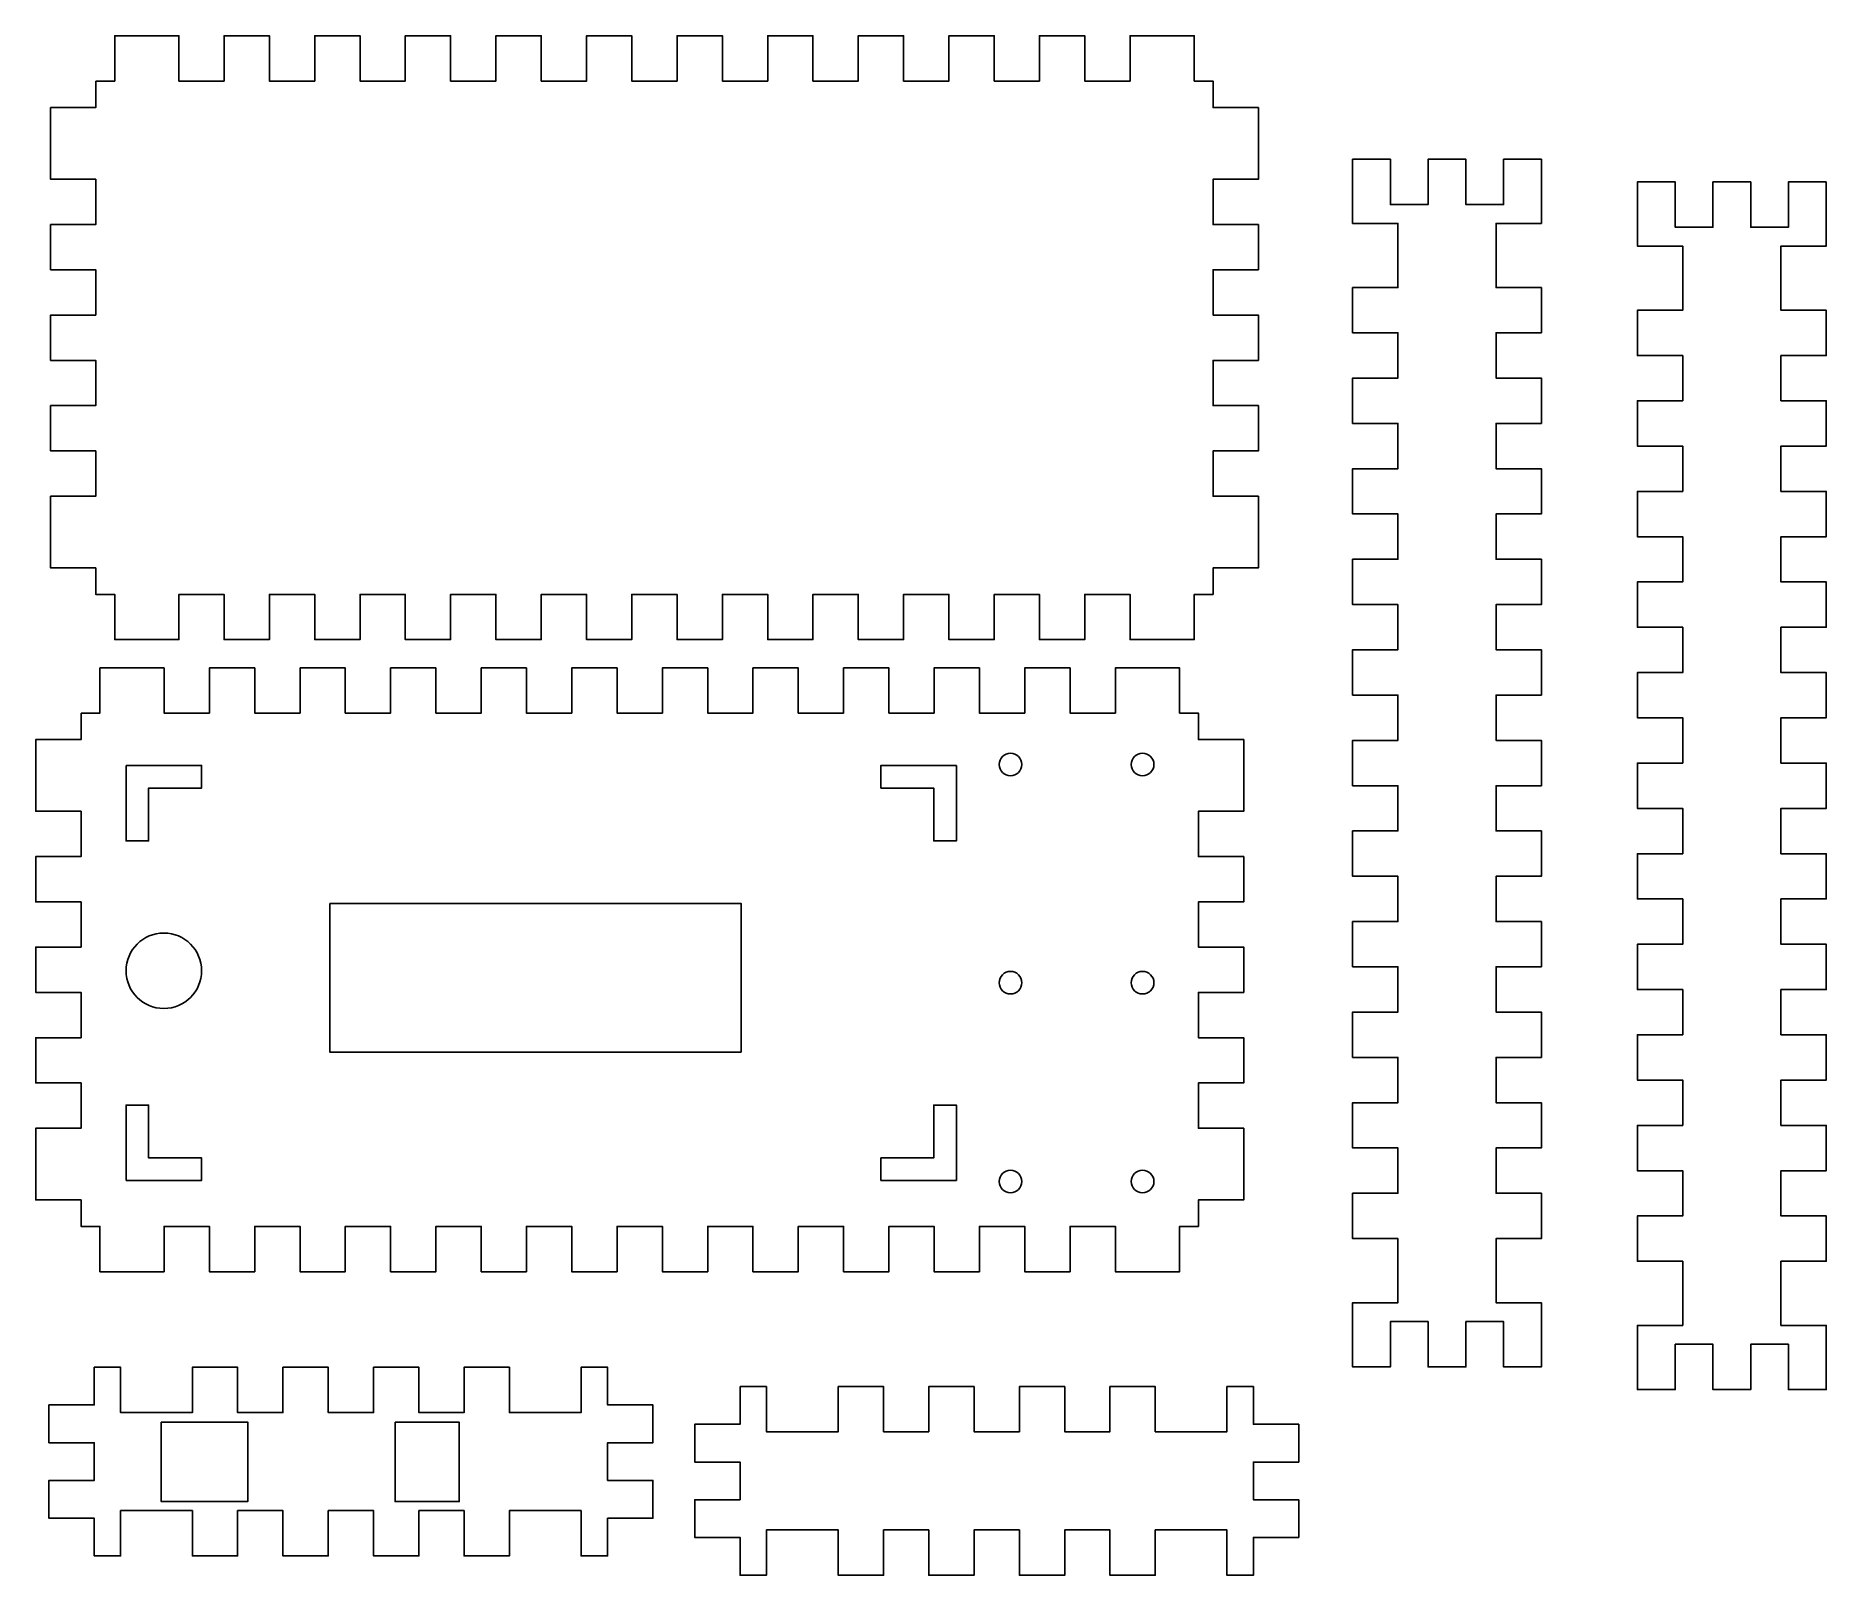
# Model space of a CAD drawing. Header units: millimetres. Extents: x 11 to 248, y 1 to 205.
import ezdxf

# ---------------------------------------------------------------- set-up
doc = ezdxf.new("R2010")
doc.units = ezdxf.units.MM
doc.header["$MEASUREMENT"] = 0
doc.layers.add('layer 1', color=7, linetype='Continuous')

msp = doc.modelspace()

# ---------------------------------------------------------------- linework, layer by layer
for points in [[(22.79, 108.13), (32.79, 108.13), (32.79, 105.13), (25.79, 105.13), (25.79, 98.13), (22.79, 98.13), (22.79, 108.13)], [(132.79, 108.13), (122.79, 108.13), (122.79, 105.13), (129.79, 105.13), (129.79, 98.13), (132.79, 98.13), (132.79, 108.13)], [(22.79, 53.13), (32.79, 53.13), (32.79, 56.13), (25.79, 56.13), (25.79, 63.13), (22.79, 63.13), (22.79, 53.13)], [(132.79, 53.13), (122.79, 53.13), (122.79, 56.13), (129.79, 56.13), (129.79, 63.13), (132.79, 63.13), (132.79, 53.13)]]:
    msp.add_lwpolyline(points)
for points in [[(104.29, 70.13), (49.79, 70.13), (49.79, 89.83), (75.52, 89.83), (104.29, 89.83), (104.29, 80.63)], [(27.43, 21.1), (38.93, 21.1), (38.93, 10.6), (27.43, 10.6)], [(58.43, 21.09), (66.93, 21.09), (66.93, 10.59), (58.43, 10.59)]]:
    msp.add_lwpolyline(points, close=True)
for centre, radius in [((139.95, 108.25), 1.5), ((157.45, 108.25), 1.5), ((27.8, 80.92), 5), ((139.95, 79.34), 1.5), ((157.45, 79.34), 1.5), ((139.95, 53), 1.5), ((157.45, 53), 1.5)]:
    msp.add_circle(centre, radius)
at = {"layer": 'layer 1', "lineweight": 25}
for points, knots in [([(18.79, 198.79), (18.79, 198.79), (21.29, 198.79), (21.29, 198.79), (21.29, 198.79), (21.29, 198.79), (21.29, 204.79), (21.29, 204.79), (21.29, 204.79), (21.29, 204.79), (29.79, 204.79), (29.79, 204.79), (29.79, 204.79), (29.79, 204.79), (29.79, 198.79), (29.79, 198.79), (29.79, 198.79), (29.79, 198.79), (35.79, 198.79), (35.79, 198.79), (35.79, 198.79), (35.79, 198.79), (35.79, 204.79), (35.79, 204.79), (35.79, 204.79), (35.79, 204.79), (41.79, 204.79), (41.79, 204.79), (41.79, 204.79), (41.79, 204.79), (41.79, 198.79), (41.79, 198.79), (41.79, 198.79), (41.79, 198.79), (47.79, 198.79), (47.79, 198.79), (47.79, 198.79), (47.79, 198.79), (47.79, 204.79), (47.79, 204.79), (47.79, 204.79), (47.79, 204.79), (53.79, 204.79), (53.79, 204.79), (53.79, 204.79), (53.79, 204.79), (53.79, 198.79), (53.79, 198.79), (53.79, 198.79), (53.79, 198.79), (59.79, 198.79), (59.79, 198.79), (59.79, 198.79), (59.79, 198.79), (59.79, 204.79), (59.79, 204.79), (59.79, 204.79), (59.79, 204.79), (65.79, 204.79), (65.79, 204.79), (65.79, 204.79), (65.79, 204.79), (65.79, 198.79), (65.79, 198.79), (65.79, 198.79), (65.79, 198.79), (71.79, 198.79), (71.79, 198.79), (71.79, 198.79), (71.79, 198.79), (71.79, 204.79), (71.79, 204.79), (71.79, 204.79), (71.79, 204.79), (77.79, 204.79), (77.79, 204.79), (77.79, 204.79), (77.79, 204.79), (77.79, 198.79), (77.79, 198.79), (77.79, 198.79), (77.79, 198.79), (83.79, 198.79), (83.79, 198.79), (83.79, 198.79), (83.79, 198.79), (83.79, 204.79), (83.79, 204.79), (83.79, 204.79), (83.79, 204.79), (89.79, 204.79), (89.79, 204.79), (89.79, 204.79), (89.79, 204.79), (89.79, 198.79), (89.79, 198.79), (89.79, 198.79), (89.79, 198.79), (95.79, 198.79), (95.79, 198.79), (95.79, 198.79), (95.79, 198.79), (95.79, 204.79), (95.79, 204.79), (95.79, 204.79), (95.79, 204.79), (101.79, 204.79), (101.79, 204.79), (101.79, 204.79), (101.79, 204.79), (101.79, 198.79), (101.79, 198.79), (101.79, 198.79), (101.79, 198.79), (107.79, 198.79), (107.79, 198.79), (107.79, 198.79), (107.79, 198.79), (107.79, 204.79), (107.79, 204.79), (107.79, 204.79), (107.79, 204.79), (113.79, 204.79), (113.79, 204.79), (113.79, 204.79), (113.79, 204.79), (113.79, 198.79), (113.79, 198.79), (113.79, 198.79), (113.79, 198.79), (119.79, 198.79), (119.79, 198.79), (119.79, 198.79), (119.79, 198.79), (119.79, 204.79), (119.79, 204.79), (119.79, 204.79), (119.79, 204.79), (125.79, 204.79), (125.79, 204.79), (125.79, 204.79), (125.79, 204.79), (125.79, 198.79), (125.79, 198.79), (125.79, 198.79), (125.79, 198.79), (131.79, 198.79), (131.79, 198.79), (131.79, 198.79), (131.79, 198.79), (131.79, 204.79), (131.79, 204.79), (131.79, 204.79), (131.79, 204.79), (137.79, 204.79), (137.79, 204.79), (137.79, 204.79), (137.79, 204.79), (137.79, 198.79), (137.79, 198.79), (137.79, 198.79), (137.79, 198.79), (143.79, 198.79), (143.79, 198.79), (143.79, 198.79), (143.79, 198.79), (143.79, 204.79), (143.79, 204.79), (143.79, 204.79), (143.79, 204.79), (149.79, 204.79), (149.79, 204.79), (149.79, 204.79), (149.79, 204.79), (149.79, 198.79), (149.79, 198.79), (149.79, 198.79), (149.79, 198.79), (155.79, 198.79), (155.79, 198.79), (155.79, 198.79), (155.79, 198.79), (155.79, 204.79), (155.79, 204.79), (155.79, 204.79), (155.79, 204.79), (164.29, 204.79), (164.29, 204.79), (164.29, 204.79), (164.29, 204.79), (164.29, 198.79), (164.29, 198.79), (164.29, 198.79), (164.29, 198.79), (166.79, 198.79), (166.79, 198.79), (166.79, 198.79), (166.79, 198.79), (166.79, 195.29), (166.79, 195.29), (166.79, 195.29), (166.79, 195.29), (172.79, 195.29), (172.79, 195.29), (172.79, 195.29), (172.79, 195.29), (172.79, 185.79), (172.79, 185.79), (172.79, 185.79), (172.79, 185.79), (166.79, 185.79), (166.79, 185.79), (166.79, 185.79), (166.79, 185.79), (166.79, 179.79), (166.79, 179.79), (166.79, 179.79), (166.79, 179.79), (172.79, 179.79), (172.79, 179.79), (172.79, 179.79), (172.79, 179.79), (172.79, 173.79), (172.79, 173.79), (172.79, 173.79), (172.79, 173.79), (166.79, 173.79), (166.79, 173.79), (166.79, 173.79), (166.79, 173.79), (166.79, 167.79), (166.79, 167.79), (166.79, 167.79), (166.79, 167.79), (172.79, 167.79), (172.79, 167.79), (172.79, 167.79), (172.79, 167.79), (172.79, 161.79), (172.79, 161.79), (172.79, 161.79), (172.79, 161.79), (166.79, 161.79), (166.79, 161.79), (166.79, 161.79), (166.79, 161.79), (166.79, 155.79), (166.79, 155.79), (166.79, 155.79), (166.79, 155.79), (172.79, 155.79), (172.79, 155.79), (172.79, 155.79), (172.79, 155.79), (172.79, 149.79), (172.79, 149.79), (172.79, 149.79), (172.79, 149.79), (166.79, 149.79), (166.79, 149.79), (166.79, 149.79), (166.79, 149.79), (166.79, 143.79), (166.79, 143.79), (166.79, 143.79), (166.79, 143.79), (172.79, 143.79), (172.79, 143.79), (172.79, 143.79), (172.79, 143.79), (172.79, 134.29), (172.79, 134.29), (172.79, 134.29), (172.79, 134.29), (166.79, 134.29), (166.79, 134.29), (166.79, 134.29), (166.79, 134.29), (166.79, 130.79), (166.79, 130.79), (166.79, 130.79), (166.79, 130.79), (164.29, 130.79), (164.29, 130.79), (164.29, 130.79), (164.29, 130.79), (164.29, 124.79), (164.29, 124.79), (164.29, 124.79), (164.29, 124.79), (155.79, 124.79), (155.79, 124.79), (155.79, 124.79), (155.79, 124.79), (155.79, 130.79), (155.79, 130.79), (155.79, 130.79), (155.79, 130.79), (149.79, 130.79), (149.79, 130.79), (149.79, 130.79), (149.79, 130.79), (149.79, 124.79), (149.79, 124.79), (149.79, 124.79), (149.79, 124.79), (143.79, 124.79), (143.79, 124.79), (143.79, 124.79), (143.79, 124.79), (143.79, 130.79), (143.79, 130.79), (143.79, 130.79), (143.79, 130.79), (137.79, 130.79), (137.79, 130.79), (137.79, 130.79), (137.79, 130.79), (137.79, 124.79), (137.79, 124.79), (137.79, 124.79), (137.79, 124.79), (131.79, 124.79), (131.79, 124.79), (131.79, 124.79), (131.79, 124.79), (131.79, 130.79), (131.79, 130.79), (131.79, 130.79), (131.79, 130.79), (125.79, 130.79), (125.79, 130.79), (125.79, 130.79), (125.79, 130.79), (125.79, 124.79), (125.79, 124.79), (125.79, 124.79), (125.79, 124.79), (119.79, 124.79), (119.79, 124.79), (119.79, 124.79), (119.79, 124.79), (119.79, 130.79), (119.79, 130.79), (119.79, 130.79), (119.79, 130.79), (113.79, 130.79), (113.79, 130.79), (113.79, 130.79), (113.79, 130.79), (113.79, 124.79), (113.79, 124.79), (113.79, 124.79), (113.79, 124.79), (107.79, 124.79), (107.79, 124.79), (107.79, 124.79), (107.79, 124.79), (107.79, 130.79), (107.79, 130.79), (107.79, 130.79), (107.79, 130.79), (101.79, 130.79), (101.79, 130.79), (101.79, 130.79), (101.79, 130.79), (101.79, 124.79), (101.79, 124.79), (101.79, 124.79), (101.79, 124.79), (95.79, 124.79), (95.79, 124.79), (95.79, 124.79), (95.79, 124.79), (95.79, 130.79), (95.79, 130.79), (95.79, 130.79), (95.79, 130.79), (89.79, 130.79), (89.79, 130.79), (89.79, 130.79), (89.79, 130.79), (89.79, 124.79), (89.79, 124.79), (89.79, 124.79), (89.79, 124.79), (83.79, 124.79), (83.79, 124.79), (83.79, 124.79), (83.79, 124.79), (83.79, 130.79), (83.79, 130.79), (83.79, 130.79), (83.79, 130.79), (77.79, 130.79), (77.79, 130.79), (77.79, 130.79), (77.79, 130.79), (77.79, 124.79), (77.79, 124.79), (77.79, 124.79), (77.79, 124.79), (71.79, 124.79), (71.79, 124.79), (71.79, 124.79), (71.79, 124.79), (71.79, 130.79), (71.79, 130.79), (71.79, 130.79), (71.79, 130.79), (65.79, 130.79), (65.79, 130.79), (65.79, 130.79), (65.79, 130.79), (65.79, 124.79), (65.79, 124.79), (65.79, 124.79), (65.79, 124.79), (59.79, 124.79), (59.79, 124.79), (59.79, 124.79), (59.79, 124.79), (59.79, 130.79), (59.79, 130.79), (59.79, 130.79), (59.79, 130.79), (53.79, 130.79), (53.79, 130.79), (53.79, 130.79), (53.79, 130.79), (53.79, 124.79), (53.79, 124.79), (53.79, 124.79), (53.79, 124.79), (47.79, 124.79), (47.79, 124.79), (47.79, 124.79), (47.79, 124.79), (47.79, 130.79), (47.79, 130.79), (47.79, 130.79), (47.79, 130.79), (41.79, 130.79), (41.79, 130.79), (41.79, 130.79), (41.79, 130.79), (41.79, 124.79), (41.79, 124.79), (41.79, 124.79), (41.79, 124.79), (35.79, 124.79), (35.79, 124.79), (35.79, 124.79), (35.79, 124.79), (35.79, 130.79), (35.79, 130.79), (35.79, 130.79), (35.79, 130.79), (29.79, 130.79), (29.79, 130.79), (29.79, 130.79), (29.79, 130.79), (29.79, 124.79), (29.79, 124.79), (29.79, 124.79), (29.79, 124.79), (21.29, 124.79), (21.29, 124.79), (21.29, 124.79), (21.29, 124.79), (21.29, 130.79), (21.29, 130.79), (21.29, 130.79), (21.29, 130.79), (18.79, 130.79), (18.79, 130.79), (18.79, 130.79), (18.79, 130.79), (18.79, 134.29), (18.79, 134.29), (18.79, 134.29), (18.79, 134.29), (12.79, 134.29), (12.79, 134.29), (12.79, 134.29), (12.79, 134.29), (12.79, 143.79), (12.79, 143.79), (12.79, 143.79), (12.79, 143.79), (18.79, 143.79), (18.79, 143.79), (18.79, 143.79), (18.79, 143.79), (18.79, 149.79), (18.79, 149.79), (18.79, 149.79), (18.79, 149.79), (12.79, 149.79), (12.79, 149.79), (12.79, 149.79), (12.79, 149.79), (12.79, 155.79), (12.79, 155.79), (12.79, 155.79), (12.79, 155.79), (18.79, 155.79), (18.79, 155.79), (18.79, 155.79), (18.79, 155.79), (18.79, 161.79), (18.79, 161.79), (18.79, 161.79), (18.79, 161.79), (12.79, 161.79), (12.79, 161.79), (12.79, 161.79), (12.79, 161.79), (12.79, 167.79), (12.79, 167.79), (12.79, 167.79), (12.79, 167.79), (18.79, 167.79), (18.79, 167.79), (18.79, 167.79), (18.79, 167.79), (18.79, 173.79), (18.79, 173.79), (18.79, 173.79), (18.79, 173.79), (12.79, 173.79), (12.79, 173.79), (12.79, 173.79), (12.79, 173.79), (12.79, 179.79), (12.79, 179.79), (12.79, 179.79), (12.79, 179.79), (18.79, 179.79), (18.79, 179.79), (18.79, 179.79), (18.79, 179.79), (18.79, 185.79), (18.79, 185.79), (18.79, 185.79), (18.79, 185.79), (12.79, 185.79), (12.79, 185.79), (12.79, 185.79), (12.79, 185.79), (12.79, 195.29), (12.79, 195.29), (12.79, 195.29), (12.79, 195.29), (18.79, 195.29), (18.79, 195.29), (18.79, 195.29), (18.79, 195.29), (18.79, 198.79), (18.79, 198.79)], [0, 0, 0, 0, 0.007143, 0.007143, 0.007143, 0.007143, 0.014286, 0.014286, 0.014286, 0.014286, 0.021429, 0.021429, 0.021429, 0.021429, 0.028571, 0.028571, 0.028571, 0.028571, 0.035714, 0.035714, 0.035714, 0.035714, 0.042857, 0.042857, 0.042857, 0.042857, 0.05, 0.05, 0.05, 0.05, 0.057143, 0.057143, 0.057143, 0.057143, 0.064286, 0.064286, 0.064286, 0.064286, 0.071429, 0.071429, 0.071429, 0.071429, 0.078571, 0.078571, 0.078571, 0.078571, 0.085714, 0.085714, 0.085714, 0.085714, 0.092857, 0.092857, 0.092857, 0.092857, 0.1, 0.1, 0.1, 0.1, 0.107143, 0.107143, 0.107143, 0.107143, 0.114286, 0.114286, 0.114286, 0.114286, 0.121429, 0.121429, 0.121429, 0.121429, 0.128571, 0.128571, 0.128571, 0.128571, 0.135714, 0.135714, 0.135714, 0.135714, 0.142857, 0.142857, 0.142857, 0.142857, 0.15, 0.15, 0.15, 0.15, 0.157143, 0.157143, 0.157143, 0.157143, 0.164286, 0.164286, 0.164286, 0.164286, 0.171429, 0.171429, 0.171429, 0.171429, 0.178571, 0.178571, 0.178571, 0.178571, 0.185714, 0.185714, 0.185714, 0.185714, 0.192857, 0.192857, 0.192857, 0.192857, 0.2, 0.2, 0.2, 0.2, 0.207143, 0.207143, 0.207143, 0.207143, 0.214286, 0.214286, 0.214286, 0.214286, 0.221429, 0.221429, 0.221429, 0.221429, 0.228571, 0.228571, 0.228571, 0.228571, 0.235714, 0.235714, 0.235714, 0.235714, 0.242857, 0.242857, 0.242857, 0.242857, 0.25, 0.25, 0.25, 0.25, 0.257143, 0.257143, 0.257143, 0.257143, 0.264286, 0.264286, 0.264286, 0.264286, 0.271429, 0.271429, 0.271429, 0.271429, 0.278571, 0.278571, 0.278571, 0.278571, 0.285714, 0.285714, 0.285714, 0.285714, 0.292857, 0.292857, 0.292857, 0.292857, 0.3, 0.3, 0.3, 0.3, 0.307143, 0.307143, 0.307143, 0.307143, 0.314286, 0.314286, 0.314286, 0.314286, 0.321429, 0.321429, 0.321429, 0.321429, 0.328571, 0.328571, 0.328571, 0.328571, 0.335714, 0.335714, 0.335714, 0.335714, 0.342857, 0.342857, 0.342857, 0.342857, 0.35, 0.35, 0.35, 0.35, 0.357143, 0.357143, 0.357143, 0.357143, 0.364286, 0.364286, 0.364286, 0.364286, 0.371429, 0.371429, 0.371429, 0.371429, 0.378571, 0.378571, 0.378571, 0.378571, 0.385714, 0.385714, 0.385714, 0.385714, 0.392857, 0.392857, 0.392857, 0.392857, 0.4, 0.4, 0.4, 0.4, 0.407143, 0.407143, 0.407143, 0.407143, 0.414286, 0.414286, 0.414286, 0.414286, 0.421429, 0.421429, 0.421429, 0.421429, 0.428571, 0.428571, 0.428571, 0.428571, 0.435714, 0.435714, 0.435714, 0.435714, 0.442857, 0.442857, 0.442857, 0.442857, 0.45, 0.45, 0.45, 0.45, 0.457143, 0.457143, 0.457143, 0.457143, 0.464286, 0.464286, 0.464286, 0.464286, 0.471429, 0.471429, 0.471429, 0.471429, 0.478571, 0.478571, 0.478571, 0.478571, 0.485714, 0.485714, 0.485714, 0.485714, 0.492857, 0.492857, 0.492857, 0.492857, 0.5, 0.5, 0.5, 0.5, 0.507143, 0.507143, 0.507143, 0.507143, 0.514286, 0.514286, 0.514286, 0.514286, 0.521429, 0.521429, 0.521429, 0.521429, 0.528571, 0.528571, 0.528571, 0.528571, 0.535714, 0.535714, 0.535714, 0.535714, 0.542857, 0.542857, 0.542857, 0.542857, 0.55, 0.55, 0.55, 0.55, 0.557143, 0.557143, 0.557143, 0.557143, 0.564286, 0.564286, 0.564286, 0.564286, 0.571429, 0.571429, 0.571429, 0.571429, 0.578571, 0.578571, 0.578571, 0.578571, 0.585714, 0.585714, 0.585714, 0.585714, 0.592857, 0.592857, 0.592857, 0.592857, 0.6, 0.6, 0.6, 0.6, 0.607143, 0.607143, 0.607143, 0.607143, 0.614286, 0.614286, 0.614286, 0.614286, 0.621429, 0.621429, 0.621429, 0.621429, 0.628571, 0.628571, 0.628571, 0.628571, 0.635714, 0.635714, 0.635714, 0.635714, 0.642857, 0.642857, 0.642857, 0.642857, 0.65, 0.65, 0.65, 0.65, 0.657143, 0.657143, 0.657143, 0.657143, 0.664286, 0.664286, 0.664286, 0.664286, 0.671429, 0.671429, 0.671429, 0.671429, 0.678571, 0.678571, 0.678571, 0.678571, 0.685714, 0.685714, 0.685714, 0.685714, 0.692857, 0.692857, 0.692857, 0.692857, 0.7, 0.7, 0.7, 0.7, 0.707143, 0.707143, 0.707143, 0.707143, 0.714286, 0.714286, 0.714286, 0.714286, 0.721429, 0.721429, 0.721429, 0.721429, 0.728571, 0.728571, 0.728571, 0.728571, 0.735714, 0.735714, 0.735714, 0.735714, 0.742857, 0.742857, 0.742857, 0.742857, 0.75, 0.75, 0.75, 0.75, 0.757143, 0.757143, 0.757143, 0.757143, 0.764286, 0.764286, 0.764286, 0.764286, 0.771429, 0.771429, 0.771429, 0.771429, 0.778571, 0.778571, 0.778571, 0.778571, 0.785714, 0.785714, 0.785714, 0.785714, 0.792857, 0.792857, 0.792857, 0.792857, 0.8, 0.8, 0.8, 0.8, 0.807143, 0.807143, 0.807143, 0.807143, 0.814286, 0.814286, 0.814286, 0.814286, 0.821429, 0.821429, 0.821429, 0.821429, 0.828571, 0.828571, 0.828571, 0.828571, 0.835714, 0.835714, 0.835714, 0.835714, 0.842857, 0.842857, 0.842857, 0.842857, 0.85, 0.85, 0.85, 0.85, 0.857143, 0.857143, 0.857143, 0.857143, 0.864286, 0.864286, 0.864286, 0.864286, 0.871429, 0.871429, 0.871429, 0.871429, 0.878571, 0.878571, 0.878571, 0.878571, 0.885714, 0.885714, 0.885714, 0.885714, 0.892857, 0.892857, 0.892857, 0.892857, 0.9, 0.9, 0.9, 0.9, 0.907143, 0.907143, 0.907143, 0.907143, 0.914286, 0.914286, 0.914286, 0.914286, 0.921429, 0.921429, 0.921429, 0.921429, 0.928571, 0.928571, 0.928571, 0.928571, 0.935714, 0.935714, 0.935714, 0.935714, 0.942857, 0.942857, 0.942857, 0.942857, 0.95, 0.95, 0.95, 0.95, 0.957143, 0.957143, 0.957143, 0.957143, 0.964286, 0.964286, 0.964286, 0.964286, 0.971429, 0.971429, 0.971429, 0.971429, 0.978571, 0.978571, 0.978571, 0.978571, 0.985714, 0.985714, 0.985714, 0.985714, 0.992857, 0.992857, 0.992857, 0.992857, 1, 1, 1, 1]), ([(210.27, 188.44), (210.27, 188.44), (210.27, 179.94), (210.27, 179.94), (210.27, 179.94), (210.27, 179.94), (204.27, 179.94), (204.27, 179.94), (204.27, 179.94), (204.27, 179.94), (204.27, 171.44), (204.27, 171.44), (204.27, 171.44), (204.27, 171.44), (210.27, 171.44), (210.27, 171.44), (210.27, 171.44), (210.27, 171.44), (210.27, 165.44), (210.27, 165.44), (210.27, 165.44), (210.27, 165.44), (204.27, 165.44), (204.27, 165.44), (204.27, 165.44), (204.27, 165.44), (204.27, 159.44), (204.27, 159.44), (204.27, 159.44), (204.27, 159.44), (210.27, 159.44), (210.27, 159.44), (210.27, 159.44), (210.27, 159.44), (210.27, 153.44), (210.27, 153.44), (210.27, 153.44), (210.27, 153.44), (204.27, 153.44), (204.27, 153.44), (204.27, 153.44), (204.27, 153.44), (204.27, 147.44), (204.27, 147.44), (204.27, 147.44), (204.27, 147.44), (210.27, 147.44), (210.27, 147.44), (210.27, 147.44), (210.27, 147.44), (210.27, 141.44), (210.27, 141.44), (210.27, 141.44), (210.27, 141.44), (204.27, 141.44), (204.27, 141.44), (204.27, 141.44), (204.27, 141.44), (204.27, 135.44), (204.27, 135.44), (204.27, 135.44), (204.27, 135.44), (210.27, 135.44), (210.27, 135.44), (210.27, 135.44), (210.27, 135.44), (210.27, 129.44), (210.27, 129.44), (210.27, 129.44), (210.27, 129.44), (204.27, 129.44), (204.27, 129.44), (204.27, 129.44), (204.27, 129.44), (204.27, 123.44), (204.27, 123.44), (204.27, 123.44), (204.27, 123.44), (210.27, 123.44), (210.27, 123.44), (210.27, 123.44), (210.27, 123.44), (210.27, 117.44), (210.27, 117.44), (210.27, 117.44), (210.27, 117.44), (204.27, 117.44), (204.27, 117.44), (204.27, 117.44), (204.27, 117.44), (204.27, 111.44), (204.27, 111.44), (204.27, 111.44), (204.27, 111.44), (210.27, 111.44), (210.27, 111.44), (210.27, 111.44), (210.27, 111.44), (210.27, 105.44), (210.27, 105.44), (210.27, 105.44), (210.27, 105.44), (204.27, 105.44), (204.27, 105.44), (204.27, 105.44), (204.27, 105.44), (204.27, 99.44), (204.27, 99.44), (204.27, 99.44), (204.27, 99.44), (210.27, 99.44), (210.27, 99.44), (210.27, 99.44), (210.27, 99.44), (210.27, 93.44), (210.27, 93.44), (210.27, 93.44), (210.27, 93.44), (204.27, 93.44), (204.27, 93.44), (204.27, 93.44), (204.27, 93.44), (204.27, 87.44), (204.27, 87.44), (204.27, 87.44), (204.27, 87.44), (210.27, 87.44), (210.27, 87.44), (210.27, 87.44), (210.27, 87.44), (210.27, 81.44), (210.27, 81.44), (210.27, 81.44), (210.27, 81.44), (204.27, 81.44), (204.27, 81.44), (204.27, 81.44), (204.27, 81.44), (204.27, 75.44), (204.27, 75.44), (204.27, 75.44), (204.27, 75.44), (210.27, 75.44), (210.27, 75.44), (210.27, 75.44), (210.27, 75.44), (210.27, 69.44), (210.27, 69.44), (210.27, 69.44), (210.27, 69.44), (204.27, 69.44), (204.27, 69.44), (204.27, 69.44), (204.27, 69.44), (204.27, 63.44), (204.27, 63.44), (204.27, 63.44), (204.27, 63.44), (210.27, 63.44), (210.27, 63.44), (210.27, 63.44), (210.27, 63.44), (210.27, 57.44), (210.27, 57.44), (210.27, 57.44), (210.27, 57.44), (204.27, 57.44), (204.27, 57.44), (204.27, 57.44), (204.27, 57.44), (204.27, 51.44), (204.27, 51.44), (204.27, 51.44), (204.27, 51.44), (210.27, 51.44), (210.27, 51.44), (210.27, 51.44), (210.27, 51.44), (210.27, 45.44), (210.27, 45.44), (210.27, 45.44), (210.27, 45.44), (204.27, 45.44), (204.27, 45.44), (204.27, 45.44), (204.27, 45.44), (204.27, 36.94), (204.27, 36.94), (204.27, 36.94), (204.27, 36.94), (210.27, 36.94), (210.27, 36.94), (210.27, 36.94), (210.27, 36.94), (210.27, 28.44), (210.27, 28.44), (210.27, 28.44), (210.27, 28.44), (205.27, 28.44), (205.27, 28.44), (205.27, 28.44), (205.27, 28.44), (205.27, 34.44), (205.27, 34.44), (205.27, 34.44), (205.27, 34.44), (200.27, 34.44), (200.27, 34.44), (200.27, 34.44), (200.27, 34.44), (200.27, 28.44), (200.27, 28.44), (200.27, 28.44), (200.27, 28.44), (195.27, 28.44), (195.27, 28.44), (195.27, 28.44), (195.27, 28.44), (195.27, 34.44), (195.27, 34.44), (195.27, 34.44), (195.27, 34.44), (190.27, 34.44), (190.27, 34.44), (190.27, 34.44), (190.27, 34.44), (190.27, 28.44), (190.27, 28.44), (190.27, 28.44), (190.27, 28.44), (185.27, 28.44), (185.27, 28.44), (185.27, 28.44), (185.27, 28.44), (185.27, 36.94), (185.27, 36.94), (185.27, 36.94), (185.27, 36.94), (191.27, 36.94), (191.27, 36.94), (191.27, 36.94), (191.27, 36.94), (191.27, 45.44), (191.27, 45.44), (191.27, 45.44), (191.27, 45.44), (185.27, 45.44), (185.27, 45.44), (185.27, 45.44), (185.27, 45.44), (185.27, 51.44), (185.27, 51.44), (185.27, 51.44), (185.27, 51.44), (191.27, 51.44), (191.27, 51.44), (191.27, 51.44), (191.27, 51.44), (191.27, 57.44), (191.27, 57.44), (191.27, 57.44), (191.27, 57.44), (185.27, 57.44), (185.27, 57.44), (185.27, 57.44), (185.27, 57.44), (185.27, 63.44), (185.27, 63.44), (185.27, 63.44), (185.27, 63.44), (191.27, 63.44), (191.27, 63.44), (191.27, 63.44), (191.27, 63.44), (191.27, 69.44), (191.27, 69.44), (191.27, 69.44), (191.27, 69.44), (185.27, 69.44), (185.27, 69.44), (185.27, 69.44), (185.27, 69.44), (185.27, 75.44), (185.27, 75.44), (185.27, 75.44), (185.27, 75.44), (191.27, 75.44), (191.27, 75.44), (191.27, 75.44), (191.27, 75.44), (191.27, 81.44), (191.27, 81.44), (191.27, 81.44), (191.27, 81.44), (185.27, 81.44), (185.27, 81.44), (185.27, 81.44), (185.27, 81.44), (185.27, 87.44), (185.27, 87.44), (185.27, 87.44), (185.27, 87.44), (191.27, 87.44), (191.27, 87.44), (191.27, 87.44), (191.27, 87.44), (191.27, 93.44), (191.27, 93.44), (191.27, 93.44), (191.27, 93.44), (185.27, 93.44), (185.27, 93.44), (185.27, 93.44), (185.27, 93.44), (185.27, 99.44), (185.27, 99.44), (185.27, 99.44), (185.27, 99.44), (191.27, 99.44), (191.27, 99.44), (191.27, 99.44), (191.27, 99.44), (191.27, 105.44), (191.27, 105.44), (191.27, 105.44), (191.27, 105.44), (185.27, 105.44), (185.27, 105.44), (185.27, 105.44), (185.27, 105.44), (185.27, 111.44), (185.27, 111.44), (185.27, 111.44), (185.27, 111.44), (191.27, 111.44), (191.27, 111.44), (191.27, 111.44), (191.27, 111.44), (191.27, 117.44), (191.27, 117.44), (191.27, 117.44), (191.27, 117.44), (185.27, 117.44), (185.27, 117.44), (185.27, 117.44), (185.27, 117.44), (185.27, 123.44), (185.27, 123.44), (185.27, 123.44), (185.27, 123.44), (191.27, 123.44), (191.27, 123.44), (191.27, 123.44), (191.27, 123.44), (191.27, 129.44), (191.27, 129.44), (191.27, 129.44), (191.27, 129.44), (185.27, 129.44), (185.27, 129.44), (185.27, 129.44), (185.27, 129.44), (185.27, 135.44), (185.27, 135.44), (185.27, 135.44), (185.27, 135.44), (191.27, 135.44), (191.27, 135.44), (191.27, 135.44), (191.27, 135.44), (191.27, 141.44), (191.27, 141.44), (191.27, 141.44), (191.27, 141.44), (185.27, 141.44), (185.27, 141.44), (185.27, 141.44), (185.27, 141.44), (185.27, 147.44), (185.27, 147.44), (185.27, 147.44), (185.27, 147.44), (191.27, 147.44), (191.27, 147.44), (191.27, 147.44), (191.27, 147.44), (191.27, 153.44), (191.27, 153.44), (191.27, 153.44), (191.27, 153.44), (185.27, 153.44), (185.27, 153.44), (185.27, 153.44), (185.27, 153.44), (185.27, 159.44), (185.27, 159.44), (185.27, 159.44), (185.27, 159.44), (191.27, 159.44), (191.27, 159.44), (191.27, 159.44), (191.27, 159.44), (191.27, 165.44), (191.27, 165.44), (191.27, 165.44), (191.27, 165.44), (185.27, 165.44), (185.27, 165.44), (185.27, 165.44), (185.27, 165.44), (185.27, 171.44), (185.27, 171.44), (185.27, 171.44), (185.27, 171.44), (191.27, 171.44), (191.27, 171.44), (191.27, 171.44), (191.27, 171.44), (191.27, 179.94), (191.27, 179.94), (191.27, 179.94), (191.27, 179.94), (185.27, 179.94), (185.27, 179.94), (185.27, 179.94), (185.27, 179.94), (185.27, 188.44), (185.27, 188.44), (185.27, 188.44), (185.27, 188.44), (190.27, 188.44), (190.27, 188.44), (190.27, 188.44), (190.27, 188.44), (190.27, 182.44), (190.27, 182.44), (190.27, 182.44), (190.27, 182.44), (195.27, 182.44), (195.27, 182.44), (195.27, 182.44), (195.27, 182.44), (195.27, 188.44), (195.27, 188.44), (195.27, 188.44), (195.27, 188.44), (200.27, 188.44), (200.27, 188.44), (200.27, 188.44), (200.27, 188.44), (200.27, 182.44), (200.27, 182.44), (200.27, 182.44), (200.27, 182.44), (205.27, 182.44), (205.27, 182.44), (205.27, 182.44), (205.27, 182.44), (205.27, 188.44), (205.27, 188.44), (205.27, 188.44), (205.27, 188.44), (210.27, 188.44), (210.27, 188.44)], [0, 0, 0, 0, 0.008621, 0.008621, 0.008621, 0.008621, 0.017241, 0.017241, 0.017241, 0.017241, 0.025862, 0.025862, 0.025862, 0.025862, 0.034483, 0.034483, 0.034483, 0.034483, 0.043103, 0.043103, 0.043103, 0.043103, 0.051724, 0.051724, 0.051724, 0.051724, 0.060345, 0.060345, 0.060345, 0.060345, 0.068966, 0.068966, 0.068966, 0.068966, 0.077586, 0.077586, 0.077586, 0.077586, 0.086207, 0.086207, 0.086207, 0.086207, 0.094828, 0.094828, 0.094828, 0.094828, 0.103448, 0.103448, 0.103448, 0.103448, 0.112069, 0.112069, 0.112069, 0.112069, 0.12069, 0.12069, 0.12069, 0.12069, 0.12931, 0.12931, 0.12931, 0.12931, 0.137931, 0.137931, 0.137931, 0.137931, 0.146552, 0.146552, 0.146552, 0.146552, 0.155172, 0.155172, 0.155172, 0.155172, 0.163793, 0.163793, 0.163793, 0.163793, 0.172414, 0.172414, 0.172414, 0.172414, 0.181034, 0.181034, 0.181034, 0.181034, 0.189655, 0.189655, 0.189655, 0.189655, 0.198276, 0.198276, 0.198276, 0.198276, 0.206897, 0.206897, 0.206897, 0.206897, 0.215517, 0.215517, 0.215517, 0.215517, 0.224138, 0.224138, 0.224138, 0.224138, 0.232759, 0.232759, 0.232759, 0.232759, 0.241379, 0.241379, 0.241379, 0.241379, 0.25, 0.25, 0.25, 0.25, 0.258621, 0.258621, 0.258621, 0.258621, 0.267241, 0.267241, 0.267241, 0.267241, 0.275862, 0.275862, 0.275862, 0.275862, 0.284483, 0.284483, 0.284483, 0.284483, 0.293103, 0.293103, 0.293103, 0.293103, 0.301724, 0.301724, 0.301724, 0.301724, 0.310345, 0.310345, 0.310345, 0.310345, 0.318966, 0.318966, 0.318966, 0.318966, 0.327586, 0.327586, 0.327586, 0.327586, 0.336207, 0.336207, 0.336207, 0.336207, 0.344828, 0.344828, 0.344828, 0.344828, 0.353448, 0.353448, 0.353448, 0.353448, 0.362069, 0.362069, 0.362069, 0.362069, 0.37069, 0.37069, 0.37069, 0.37069, 0.37931, 0.37931, 0.37931, 0.37931, 0.387931, 0.387931, 0.387931, 0.387931, 0.396552, 0.396552, 0.396552, 0.396552, 0.405172, 0.405172, 0.405172, 0.405172, 0.413793, 0.413793, 0.413793, 0.413793, 0.422414, 0.422414, 0.422414, 0.422414, 0.431034, 0.431034, 0.431034, 0.431034, 0.439655, 0.439655, 0.439655, 0.439655, 0.448276, 0.448276, 0.448276, 0.448276, 0.456897, 0.456897, 0.456897, 0.456897, 0.465517, 0.465517, 0.465517, 0.465517, 0.474138, 0.474138, 0.474138, 0.474138, 0.482759, 0.482759, 0.482759, 0.482759, 0.491379, 0.491379, 0.491379, 0.491379, 0.5, 0.5, 0.5, 0.5, 0.508621, 0.508621, 0.508621, 0.508621, 0.517241, 0.517241, 0.517241, 0.517241, 0.525862, 0.525862, 0.525862, 0.525862, 0.534483, 0.534483, 0.534483, 0.534483, 0.543103, 0.543103, 0.543103, 0.543103, 0.551724, 0.551724, 0.551724, 0.551724, 0.560345, 0.560345, 0.560345, 0.560345, 0.568966, 0.568966, 0.568966, 0.568966, 0.577586, 0.577586, 0.577586, 0.577586, 0.586207, 0.586207, 0.586207, 0.586207, 0.594828, 0.594828, 0.594828, 0.594828, 0.603448, 0.603448, 0.603448, 0.603448, 0.612069, 0.612069, 0.612069, 0.612069, 0.62069, 0.62069, 0.62069, 0.62069, 0.62931, 0.62931, 0.62931, 0.62931, 0.637931, 0.637931, 0.637931, 0.637931, 0.646552, 0.646552, 0.646552, 0.646552, 0.655172, 0.655172, 0.655172, 0.655172, 0.663793, 0.663793, 0.663793, 0.663793, 0.672414, 0.672414, 0.672414, 0.672414, 0.681034, 0.681034, 0.681034, 0.681034, 0.689655, 0.689655, 0.689655, 0.689655, 0.698276, 0.698276, 0.698276, 0.698276, 0.706897, 0.706897, 0.706897, 0.706897, 0.715517, 0.715517, 0.715517, 0.715517, 0.724138, 0.724138, 0.724138, 0.724138, 0.732759, 0.732759, 0.732759, 0.732759, 0.741379, 0.741379, 0.741379, 0.741379, 0.75, 0.75, 0.75, 0.75, 0.758621, 0.758621, 0.758621, 0.758621, 0.767241, 0.767241, 0.767241, 0.767241, 0.775862, 0.775862, 0.775862, 0.775862, 0.784483, 0.784483, 0.784483, 0.784483, 0.793103, 0.793103, 0.793103, 0.793103, 0.801724, 0.801724, 0.801724, 0.801724, 0.810345, 0.810345, 0.810345, 0.810345, 0.818966, 0.818966, 0.818966, 0.818966, 0.827586, 0.827586, 0.827586, 0.827586, 0.836207, 0.836207, 0.836207, 0.836207, 0.844828, 0.844828, 0.844828, 0.844828, 0.853448, 0.853448, 0.853448, 0.853448, 0.862069, 0.862069, 0.862069, 0.862069, 0.87069, 0.87069, 0.87069, 0.87069, 0.87931, 0.87931, 0.87931, 0.87931, 0.887931, 0.887931, 0.887931, 0.887931, 0.896552, 0.896552, 0.896552, 0.896552, 0.905172, 0.905172, 0.905172, 0.905172, 0.913793, 0.913793, 0.913793, 0.913793, 0.922414, 0.922414, 0.922414, 0.922414, 0.931034, 0.931034, 0.931034, 0.931034, 0.939655, 0.939655, 0.939655, 0.939655, 0.948276, 0.948276, 0.948276, 0.948276, 0.956897, 0.956897, 0.956897, 0.956897, 0.965517, 0.965517, 0.965517, 0.965517, 0.974138, 0.974138, 0.974138, 0.974138, 0.982759, 0.982759, 0.982759, 0.982759, 0.991379, 0.991379, 0.991379, 0.991379, 1, 1, 1, 1]), ([(248, 185.43), (248, 185.43), (248, 176.93), (248, 176.93), (248, 176.93), (248, 176.93), (242, 176.93), (242, 176.93), (242, 176.93), (242, 176.93), (242, 168.43), (242, 168.43), (242, 168.43), (242, 168.43), (248, 168.43), (248, 168.43), (248, 168.43), (248, 168.43), (248, 162.43), (248, 162.43), (248, 162.43), (248, 162.43), (242, 162.43), (242, 162.43), (242, 162.43), (242, 162.43), (242, 156.43), (242, 156.43), (242, 156.43), (242, 156.43), (248, 156.43), (248, 156.43), (248, 156.43), (248, 156.43), (248, 150.43), (248, 150.43), (248, 150.43), (248, 150.43), (242, 150.43), (242, 150.43), (242, 150.43), (242, 150.43), (242, 144.43), (242, 144.43), (242, 144.43), (242, 144.43), (248, 144.43), (248, 144.43), (248, 144.43), (248, 144.43), (248, 138.43), (248, 138.43), (248, 138.43), (248, 138.43), (242, 138.43), (242, 138.43), (242, 138.43), (242, 138.43), (242, 132.43), (242, 132.43), (242, 132.43), (242, 132.43), (248, 132.43), (248, 132.43), (248, 132.43), (248, 132.43), (248, 126.43), (248, 126.43), (248, 126.43), (248, 126.43), (242, 126.43), (242, 126.43), (242, 126.43), (242, 126.43), (242, 120.43), (242, 120.43), (242, 120.43), (242, 120.43), (248, 120.43), (248, 120.43), (248, 120.43), (248, 120.43), (248, 114.43), (248, 114.43), (248, 114.43), (248, 114.43), (242, 114.43), (242, 114.43), (242, 114.43), (242, 114.43), (242, 108.43), (242, 108.43), (242, 108.43), (242, 108.43), (248, 108.43), (248, 108.43), (248, 108.43), (248, 108.43), (248, 102.43), (248, 102.43), (248, 102.43), (248, 102.43), (242, 102.43), (242, 102.43), (242, 102.43), (242, 102.43), (242, 96.43), (242, 96.43), (242, 96.43), (242, 96.43), (248, 96.43), (248, 96.43), (248, 96.43), (248, 96.43), (248, 90.43), (248, 90.43), (248, 90.43), (248, 90.43), (242, 90.43), (242, 90.43), (242, 90.43), (242, 90.43), (242, 84.43), (242, 84.43), (242, 84.43), (242, 84.43), (248, 84.43), (248, 84.43), (248, 84.43), (248, 84.43), (248, 78.43), (248, 78.43), (248, 78.43), (248, 78.43), (242, 78.43), (242, 78.43), (242, 78.43), (242, 78.43), (242, 72.43), (242, 72.43), (242, 72.43), (242, 72.43), (248, 72.43), (248, 72.43), (248, 72.43), (248, 72.43), (248, 66.43), (248, 66.43), (248, 66.43), (248, 66.43), (242, 66.43), (242, 66.43), (242, 66.43), (242, 66.43), (242, 60.43), (242, 60.43), (242, 60.43), (242, 60.43), (248, 60.43), (248, 60.43), (248, 60.43), (248, 60.43), (248, 54.43), (248, 54.43), (248, 54.43), (248, 54.43), (242, 54.43), (242, 54.43), (242, 54.43), (242, 54.43), (242, 48.43), (242, 48.43), (242, 48.43), (242, 48.43), (248, 48.43), (248, 48.43), (248, 48.43), (248, 48.43), (248, 42.43), (248, 42.43), (248, 42.43), (248, 42.43), (242, 42.43), (242, 42.43), (242, 42.43), (242, 42.43), (242, 33.93), (242, 33.93), (242, 33.93), (242, 33.93), (248, 33.93), (248, 33.93), (248, 33.93), (248, 33.93), (248, 25.43), (248, 25.43), (248, 25.43), (248, 25.43), (243, 25.43), (243, 25.43), (243, 25.43), (243, 25.43), (243, 31.43), (243, 31.43), (243, 31.43), (243, 31.43), (238, 31.43), (238, 31.43), (238, 31.43), (238, 31.43), (238, 25.43), (238, 25.43), (238, 25.43), (238, 25.43), (233, 25.43), (233, 25.43), (233, 25.43), (233, 25.43), (233, 31.43), (233, 31.43), (233, 31.43), (233, 31.43), (228, 31.43), (228, 31.43), (228, 31.43), (228, 31.43), (228, 25.43), (228, 25.43), (228, 25.43), (228, 25.43), (223, 25.43), (223, 25.43), (223, 25.43), (223, 25.43), (223, 33.93), (223, 33.93), (223, 33.93), (223, 33.93), (229, 33.93), (229, 33.93), (229, 33.93), (229, 33.93), (229, 42.43), (229, 42.43), (229, 42.43), (229, 42.43), (223, 42.43), (223, 42.43), (223, 42.43), (223, 42.43), (223, 48.43), (223, 48.43), (223, 48.43), (223, 48.43), (229, 48.43), (229, 48.43), (229, 48.43), (229, 48.43), (229, 54.43), (229, 54.43), (229, 54.43), (229, 54.43), (223, 54.43), (223, 54.43), (223, 54.43), (223, 54.43), (223, 60.43), (223, 60.43), (223, 60.43), (223, 60.43), (229, 60.43), (229, 60.43), (229, 60.43), (229, 60.43), (229, 66.43), (229, 66.43), (229, 66.43), (229, 66.43), (223, 66.43), (223, 66.43), (223, 66.43), (223, 66.43), (223, 72.43), (223, 72.43), (223, 72.43), (223, 72.43), (229, 72.43), (229, 72.43), (229, 72.43), (229, 72.43), (229, 78.43), (229, 78.43), (229, 78.43), (229, 78.43), (223, 78.43), (223, 78.43), (223, 78.43), (223, 78.43), (223, 84.43), (223, 84.43), (223, 84.43), (223, 84.43), (229, 84.43), (229, 84.43), (229, 84.43), (229, 84.43), (229, 90.43), (229, 90.43), (229, 90.43), (229, 90.43), (223, 90.43), (223, 90.43), (223, 90.43), (223, 90.43), (223, 96.43), (223, 96.43), (223, 96.43), (223, 96.43), (229, 96.43), (229, 96.43), (229, 96.43), (229, 96.43), (229, 102.43), (229, 102.43), (229, 102.43), (229, 102.43), (223, 102.43), (223, 102.43), (223, 102.43), (223, 102.43), (223, 108.43), (223, 108.43), (223, 108.43), (223, 108.43), (229, 108.43), (229, 108.43), (229, 108.43), (229, 108.43), (229, 114.43), (229, 114.43), (229, 114.43), (229, 114.43), (223, 114.43), (223, 114.43), (223, 114.43), (223, 114.43), (223, 120.43), (223, 120.43), (223, 120.43), (223, 120.43), (229, 120.43), (229, 120.43), (229, 120.43), (229, 120.43), (229, 126.43), (229, 126.43), (229, 126.43), (229, 126.43), (223, 126.43), (223, 126.43), (223, 126.43), (223, 126.43), (223, 132.43), (223, 132.43), (223, 132.43), (223, 132.43), (229, 132.43), (229, 132.43), (229, 132.43), (229, 132.43), (229, 138.43), (229, 138.43), (229, 138.43), (229, 138.43), (223, 138.43), (223, 138.43), (223, 138.43), (223, 138.43), (223, 144.43), (223, 144.43), (223, 144.43), (223, 144.43), (229, 144.43), (229, 144.43), (229, 144.43), (229, 144.43), (229, 150.43), (229, 150.43), (229, 150.43), (229, 150.43), (223, 150.43), (223, 150.43), (223, 150.43), (223, 150.43), (223, 156.43), (223, 156.43), (223, 156.43), (223, 156.43), (229, 156.43), (229, 156.43), (229, 156.43), (229, 156.43), (229, 162.43), (229, 162.43), (229, 162.43), (229, 162.43), (223, 162.43), (223, 162.43), (223, 162.43), (223, 162.43), (223, 168.43), (223, 168.43), (223, 168.43), (223, 168.43), (229, 168.43), (229, 168.43), (229, 168.43), (229, 168.43), (229, 176.93), (229, 176.93), (229, 176.93), (229, 176.93), (223, 176.93), (223, 176.93), (223, 176.93), (223, 176.93), (223, 185.43), (223, 185.43), (223, 185.43), (223, 185.43), (228, 185.43), (228, 185.43), (228, 185.43), (228, 185.43), (228, 179.43), (228, 179.43), (228, 179.43), (228, 179.43), (233, 179.43), (233, 179.43), (233, 179.43), (233, 179.43), (233, 185.43), (233, 185.43), (233, 185.43), (233, 185.43), (238, 185.43), (238, 185.43), (238, 185.43), (238, 185.43), (238, 179.43), (238, 179.43), (238, 179.43), (238, 179.43), (243, 179.43), (243, 179.43), (243, 179.43), (243, 179.43), (243, 185.43), (243, 185.43), (243, 185.43), (243, 185.43), (248, 185.43), (248, 185.43)], [0, 0, 0, 0, 0.008621, 0.008621, 0.008621, 0.008621, 0.017241, 0.017241, 0.017241, 0.017241, 0.025862, 0.025862, 0.025862, 0.025862, 0.034483, 0.034483, 0.034483, 0.034483, 0.043103, 0.043103, 0.043103, 0.043103, 0.051724, 0.051724, 0.051724, 0.051724, 0.060345, 0.060345, 0.060345, 0.060345, 0.068966, 0.068966, 0.068966, 0.068966, 0.077586, 0.077586, 0.077586, 0.077586, 0.086207, 0.086207, 0.086207, 0.086207, 0.094828, 0.094828, 0.094828, 0.094828, 0.103448, 0.103448, 0.103448, 0.103448, 0.112069, 0.112069, 0.112069, 0.112069, 0.12069, 0.12069, 0.12069, 0.12069, 0.12931, 0.12931, 0.12931, 0.12931, 0.137931, 0.137931, 0.137931, 0.137931, 0.146552, 0.146552, 0.146552, 0.146552, 0.155172, 0.155172, 0.155172, 0.155172, 0.163793, 0.163793, 0.163793, 0.163793, 0.172414, 0.172414, 0.172414, 0.172414, 0.181034, 0.181034, 0.181034, 0.181034, 0.189655, 0.189655, 0.189655, 0.189655, 0.198276, 0.198276, 0.198276, 0.198276, 0.206897, 0.206897, 0.206897, 0.206897, 0.215517, 0.215517, 0.215517, 0.215517, 0.224138, 0.224138, 0.224138, 0.224138, 0.232759, 0.232759, 0.232759, 0.232759, 0.241379, 0.241379, 0.241379, 0.241379, 0.25, 0.25, 0.25, 0.25, 0.258621, 0.258621, 0.258621, 0.258621, 0.267241, 0.267241, 0.267241, 0.267241, 0.275862, 0.275862, 0.275862, 0.275862, 0.284483, 0.284483, 0.284483, 0.284483, 0.293103, 0.293103, 0.293103, 0.293103, 0.301724, 0.301724, 0.301724, 0.301724, 0.310345, 0.310345, 0.310345, 0.310345, 0.318966, 0.318966, 0.318966, 0.318966, 0.327586, 0.327586, 0.327586, 0.327586, 0.336207, 0.336207, 0.336207, 0.336207, 0.344828, 0.344828, 0.344828, 0.344828, 0.353448, 0.353448, 0.353448, 0.353448, 0.362069, 0.362069, 0.362069, 0.362069, 0.37069, 0.37069, 0.37069, 0.37069, 0.37931, 0.37931, 0.37931, 0.37931, 0.387931, 0.387931, 0.387931, 0.387931, 0.396552, 0.396552, 0.396552, 0.396552, 0.405172, 0.405172, 0.405172, 0.405172, 0.413793, 0.413793, 0.413793, 0.413793, 0.422414, 0.422414, 0.422414, 0.422414, 0.431034, 0.431034, 0.431034, 0.431034, 0.439655, 0.439655, 0.439655, 0.439655, 0.448276, 0.448276, 0.448276, 0.448276, 0.456897, 0.456897, 0.456897, 0.456897, 0.465517, 0.465517, 0.465517, 0.465517, 0.474138, 0.474138, 0.474138, 0.474138, 0.482759, 0.482759, 0.482759, 0.482759, 0.491379, 0.491379, 0.491379, 0.491379, 0.5, 0.5, 0.5, 0.5, 0.508621, 0.508621, 0.508621, 0.508621, 0.517241, 0.517241, 0.517241, 0.517241, 0.525862, 0.525862, 0.525862, 0.525862, 0.534483, 0.534483, 0.534483, 0.534483, 0.543103, 0.543103, 0.543103, 0.543103, 0.551724, 0.551724, 0.551724, 0.551724, 0.560345, 0.560345, 0.560345, 0.560345, 0.568966, 0.568966, 0.568966, 0.568966, 0.577586, 0.577586, 0.577586, 0.577586, 0.586207, 0.586207, 0.586207, 0.586207, 0.594828, 0.594828, 0.594828, 0.594828, 0.603448, 0.603448, 0.603448, 0.603448, 0.612069, 0.612069, 0.612069, 0.612069, 0.62069, 0.62069, 0.62069, 0.62069, 0.62931, 0.62931, 0.62931, 0.62931, 0.637931, 0.637931, 0.637931, 0.637931, 0.646552, 0.646552, 0.646552, 0.646552, 0.655172, 0.655172, 0.655172, 0.655172, 0.663793, 0.663793, 0.663793, 0.663793, 0.672414, 0.672414, 0.672414, 0.672414, 0.681034, 0.681034, 0.681034, 0.681034, 0.689655, 0.689655, 0.689655, 0.689655, 0.698276, 0.698276, 0.698276, 0.698276, 0.706897, 0.706897, 0.706897, 0.706897, 0.715517, 0.715517, 0.715517, 0.715517, 0.724138, 0.724138, 0.724138, 0.724138, 0.732759, 0.732759, 0.732759, 0.732759, 0.741379, 0.741379, 0.741379, 0.741379, 0.75, 0.75, 0.75, 0.75, 0.758621, 0.758621, 0.758621, 0.758621, 0.767241, 0.767241, 0.767241, 0.767241, 0.775862, 0.775862, 0.775862, 0.775862, 0.784483, 0.784483, 0.784483, 0.784483, 0.793103, 0.793103, 0.793103, 0.793103, 0.801724, 0.801724, 0.801724, 0.801724, 0.810345, 0.810345, 0.810345, 0.810345, 0.818966, 0.818966, 0.818966, 0.818966, 0.827586, 0.827586, 0.827586, 0.827586, 0.836207, 0.836207, 0.836207, 0.836207, 0.844828, 0.844828, 0.844828, 0.844828, 0.853448, 0.853448, 0.853448, 0.853448, 0.862069, 0.862069, 0.862069, 0.862069, 0.87069, 0.87069, 0.87069, 0.87069, 0.87931, 0.87931, 0.87931, 0.87931, 0.887931, 0.887931, 0.887931, 0.887931, 0.896552, 0.896552, 0.896552, 0.896552, 0.905172, 0.905172, 0.905172, 0.905172, 0.913793, 0.913793, 0.913793, 0.913793, 0.922414, 0.922414, 0.922414, 0.922414, 0.931034, 0.931034, 0.931034, 0.931034, 0.939655, 0.939655, 0.939655, 0.939655, 0.948276, 0.948276, 0.948276, 0.948276, 0.956897, 0.956897, 0.956897, 0.956897, 0.965517, 0.965517, 0.965517, 0.965517, 0.974138, 0.974138, 0.974138, 0.974138, 0.982759, 0.982759, 0.982759, 0.982759, 0.991379, 0.991379, 0.991379, 0.991379, 1, 1, 1, 1]), ([(16.84, 115.05), (16.84, 115.05), (19.34, 115.05), (19.34, 115.05), (19.34, 115.05), (19.34, 115.05), (19.34, 121.05), (19.34, 121.05), (19.34, 121.05), (19.34, 121.05), (27.84, 121.05), (27.84, 121.05), (27.84, 121.05), (27.84, 121.05), (27.84, 115.05), (27.84, 115.05), (27.84, 115.05), (27.84, 115.05), (33.84, 115.05), (33.84, 115.05), (33.84, 115.05), (33.84, 115.05), (33.84, 121.05), (33.84, 121.05), (33.84, 121.05), (33.84, 121.05), (39.84, 121.05), (39.84, 121.05), (39.84, 121.05), (39.84, 121.05), (39.84, 115.05), (39.84, 115.05), (39.84, 115.05), (39.84, 115.05), (45.84, 115.05), (45.84, 115.05), (45.84, 115.05), (45.84, 115.05), (45.84, 121.05), (45.84, 121.05), (45.84, 121.05), (45.84, 121.05), (51.84, 121.05), (51.84, 121.05), (51.84, 121.05), (51.84, 121.05), (51.84, 115.05), (51.84, 115.05), (51.84, 115.05), (51.84, 115.05), (57.84, 115.05), (57.84, 115.05), (57.84, 115.05), (57.84, 115.05), (57.84, 121.05), (57.84, 121.05), (57.84, 121.05), (57.84, 121.05), (63.84, 121.05), (63.84, 121.05), (63.84, 121.05), (63.84, 121.05), (63.84, 115.05), (63.84, 115.05), (63.84, 115.05), (63.84, 115.05), (69.84, 115.05), (69.84, 115.05), (69.84, 115.05), (69.84, 115.05), (69.84, 121.05), (69.84, 121.05), (69.84, 121.05), (69.84, 121.05), (75.84, 121.05), (75.84, 121.05), (75.84, 121.05), (75.84, 121.05), (75.84, 115.05), (75.84, 115.05), (75.84, 115.05), (75.84, 115.05), (81.84, 115.05), (81.84, 115.05), (81.84, 115.05), (81.84, 115.05), (81.84, 121.05), (81.84, 121.05), (81.84, 121.05), (81.84, 121.05), (87.84, 121.05), (87.84, 121.05), (87.84, 121.05), (87.84, 121.05), (87.84, 115.05), (87.84, 115.05), (87.84, 115.05), (87.84, 115.05), (93.84, 115.05), (93.84, 115.05), (93.84, 115.05), (93.84, 115.05), (93.84, 121.05), (93.84, 121.05), (93.84, 121.05), (93.84, 121.05), (99.84, 121.05), (99.84, 121.05), (99.84, 121.05), (99.84, 121.05), (99.84, 115.05), (99.84, 115.05), (99.84, 115.05), (99.84, 115.05), (105.84, 115.05), (105.84, 115.05), (105.84, 115.05), (105.84, 115.05), (105.84, 121.05), (105.84, 121.05), (105.84, 121.05), (105.84, 121.05), (111.84, 121.05), (111.84, 121.05), (111.84, 121.05), (111.84, 121.05), (111.84, 115.05), (111.84, 115.05), (111.84, 115.05), (111.84, 115.05), (117.84, 115.05), (117.84, 115.05), (117.84, 115.05), (117.84, 115.05), (117.84, 121.05), (117.84, 121.05), (117.84, 121.05), (117.84, 121.05), (123.84, 121.05), (123.84, 121.05), (123.84, 121.05), (123.84, 121.05), (123.84, 115.05), (123.84, 115.05), (123.84, 115.05), (123.84, 115.05), (129.84, 115.05), (129.84, 115.05), (129.84, 115.05), (129.84, 115.05), (129.84, 121.05), (129.84, 121.05), (129.84, 121.05), (129.84, 121.05), (135.84, 121.05), (135.84, 121.05), (135.84, 121.05), (135.84, 121.05), (135.84, 115.05), (135.84, 115.05), (135.84, 115.05), (135.84, 115.05), (141.84, 115.05), (141.84, 115.05), (141.84, 115.05), (141.84, 115.05), (141.84, 121.05), (141.84, 121.05), (141.84, 121.05), (141.84, 121.05), (147.84, 121.05), (147.84, 121.05), (147.84, 121.05), (147.84, 121.05), (147.84, 115.05), (147.84, 115.05), (147.84, 115.05), (147.84, 115.05), (153.84, 115.05), (153.84, 115.05), (153.84, 115.05), (153.84, 115.05), (153.84, 121.05), (153.84, 121.05), (153.84, 121.05), (153.84, 121.05), (162.34, 121.05), (162.34, 121.05), (162.34, 121.05), (162.34, 121.05), (162.34, 115.05), (162.34, 115.05), (162.34, 115.05), (162.34, 115.05), (164.84, 115.05), (164.84, 115.05), (164.84, 115.05), (164.84, 115.05), (164.84, 111.55), (164.84, 111.55), (164.84, 111.55), (164.84, 111.55), (170.84, 111.55), (170.84, 111.55), (170.84, 111.55), (170.84, 111.55), (170.84, 102.05), (170.84, 102.05), (170.84, 102.05), (170.84, 102.05), (164.84, 102.05), (164.84, 102.05), (164.84, 102.05), (164.84, 102.05), (164.84, 96.05), (164.84, 96.05), (164.84, 96.05), (164.84, 96.05), (170.84, 96.05), (170.84, 96.05), (170.84, 96.05), (170.84, 96.05), (170.84, 90.05), (170.84, 90.05), (170.84, 90.05), (170.84, 90.05), (164.84, 90.05), (164.84, 90.05), (164.84, 90.05), (164.84, 90.05), (164.84, 84.05), (164.84, 84.05), (164.84, 84.05), (164.84, 84.05), (170.84, 84.05), (170.84, 84.05), (170.84, 84.05), (170.84, 84.05), (170.84, 78.05), (170.84, 78.05), (170.84, 78.05), (170.84, 78.05), (164.84, 78.05), (164.84, 78.05), (164.84, 78.05), (164.84, 78.05), (164.84, 72.05), (164.84, 72.05), (164.84, 72.05), (164.84, 72.05), (170.84, 72.05), (170.84, 72.05), (170.84, 72.05), (170.84, 72.05), (170.84, 66.05), (170.84, 66.05), (170.84, 66.05), (170.84, 66.05), (164.84, 66.05), (164.84, 66.05), (164.84, 66.05), (164.84, 66.05), (164.84, 60.05), (164.84, 60.05), (164.84, 60.05), (164.84, 60.05), (170.84, 60.05), (170.84, 60.05), (170.84, 60.05), (170.84, 60.05), (170.84, 50.55), (170.84, 50.55), (170.84, 50.55), (170.84, 50.55), (164.84, 50.55), (164.84, 50.55), (164.84, 50.55), (164.84, 50.55), (164.84, 47.05), (164.84, 47.05), (164.84, 47.05), (164.84, 47.05), (162.34, 47.05), (162.34, 47.05), (162.34, 47.05), (162.34, 47.05), (162.34, 41.05), (162.34, 41.05), (162.34, 41.05), (162.34, 41.05), (153.84, 41.05), (153.84, 41.05), (153.84, 41.05), (153.84, 41.05), (153.84, 47.05), (153.84, 47.05), (153.84, 47.05), (153.84, 47.05), (147.84, 47.05), (147.84, 47.05), (147.84, 47.05), (147.84, 47.05), (147.84, 41.05), (147.84, 41.05), (147.84, 41.05), (147.84, 41.05), (141.84, 41.05), (141.84, 41.05), (141.84, 41.05), (141.84, 41.05), (141.84, 47.05), (141.84, 47.05), (141.84, 47.05), (141.84, 47.05), (135.84, 47.05), (135.84, 47.05), (135.84, 47.05), (135.84, 47.05), (135.84, 41.05), (135.84, 41.05), (135.84, 41.05), (135.84, 41.05), (129.84, 41.05), (129.84, 41.05), (129.84, 41.05), (129.84, 41.05), (129.84, 47.05), (129.84, 47.05), (129.84, 47.05), (129.84, 47.05), (123.84, 47.05), (123.84, 47.05), (123.84, 47.05), (123.84, 47.05), (123.84, 41.05), (123.84, 41.05), (123.84, 41.05), (123.84, 41.05), (117.84, 41.05), (117.84, 41.05), (117.84, 41.05), (117.84, 41.05), (117.84, 47.05), (117.84, 47.05), (117.84, 47.05), (117.84, 47.05), (111.84, 47.05), (111.84, 47.05), (111.84, 47.05), (111.84, 47.05), (111.84, 41.05), (111.84, 41.05), (111.84, 41.05), (111.84, 41.05), (105.84, 41.05), (105.84, 41.05), (105.84, 41.05), (105.84, 41.05), (105.84, 47.05), (105.84, 47.05), (105.84, 47.05), (105.84, 47.05), (99.84, 47.05), (99.84, 47.05), (99.84, 47.05), (99.84, 47.05), (99.84, 41.05), (99.84, 41.05), (99.84, 41.05), (99.84, 41.05), (93.84, 41.05), (93.84, 41.05), (93.84, 41.05), (93.84, 41.05), (93.84, 47.05), (93.84, 47.05), (93.84, 47.05), (93.84, 47.05), (87.84, 47.05), (87.84, 47.05), (87.84, 47.05), (87.84, 47.05), (87.84, 41.05), (87.84, 41.05), (87.84, 41.05), (87.84, 41.05), (81.84, 41.05), (81.84, 41.05), (81.84, 41.05), (81.84, 41.05), (81.84, 47.05), (81.84, 47.05), (81.84, 47.05), (81.84, 47.05), (75.84, 47.05), (75.84, 47.05), (75.84, 47.05), (75.84, 47.05), (75.84, 41.05), (75.84, 41.05), (75.84, 41.05), (75.84, 41.05), (69.84, 41.05), (69.84, 41.05), (69.84, 41.05), (69.84, 41.05), (69.84, 47.05), (69.84, 47.05), (69.84, 47.05), (69.84, 47.05), (63.84, 47.05), (63.84, 47.05), (63.84, 47.05), (63.84, 47.05), (63.84, 41.05), (63.84, 41.05), (63.84, 41.05), (63.84, 41.05), (57.84, 41.05), (57.84, 41.05), (57.84, 41.05), (57.84, 41.05), (57.84, 47.05), (57.84, 47.05), (57.84, 47.05), (57.84, 47.05), (51.84, 47.05), (51.84, 47.05), (51.84, 47.05), (51.84, 47.05), (51.84, 41.05), (51.84, 41.05), (51.84, 41.05), (51.84, 41.05), (45.84, 41.05), (45.84, 41.05), (45.84, 41.05), (45.84, 41.05), (45.84, 47.05), (45.84, 47.05), (45.84, 47.05), (45.84, 47.05), (39.84, 47.05), (39.84, 47.05), (39.84, 47.05), (39.84, 47.05), (39.84, 41.05), (39.84, 41.05), (39.84, 41.05), (39.84, 41.05), (33.84, 41.05), (33.84, 41.05), (33.84, 41.05), (33.84, 41.05), (33.84, 47.05), (33.84, 47.05), (33.84, 47.05), (33.84, 47.05), (27.84, 47.05), (27.84, 47.05), (27.84, 47.05), (27.84, 47.05), (27.84, 41.05), (27.84, 41.05), (27.84, 41.05), (27.84, 41.05), (19.34, 41.05), (19.34, 41.05), (19.34, 41.05), (19.34, 41.05), (19.34, 47.05), (19.34, 47.05), (19.34, 47.05), (19.34, 47.05), (16.84, 47.05), (16.84, 47.05), (16.84, 47.05), (16.84, 47.05), (16.84, 50.55), (16.84, 50.55), (16.84, 50.55), (16.84, 50.55), (10.84, 50.55), (10.84, 50.55), (10.84, 50.55), (10.84, 50.55), (10.84, 60.05), (10.84, 60.05), (10.84, 60.05), (10.84, 60.05), (16.84, 60.05), (16.84, 60.05), (16.84, 60.05), (16.84, 60.05), (16.84, 66.05), (16.84, 66.05), (16.84, 66.05), (16.84, 66.05), (10.84, 66.05), (10.84, 66.05), (10.84, 66.05), (10.84, 66.05), (10.84, 72.05), (10.84, 72.05), (10.84, 72.05), (10.84, 72.05), (16.84, 72.05), (16.84, 72.05), (16.84, 72.05), (16.84, 72.05), (16.84, 78.05), (16.84, 78.05), (16.84, 78.05), (16.84, 78.05), (10.84, 78.05), (10.84, 78.05), (10.84, 78.05), (10.84, 78.05), (10.84, 84.05), (10.84, 84.05), (10.84, 84.05), (10.84, 84.05), (16.84, 84.05), (16.84, 84.05), (16.84, 84.05), (16.84, 84.05), (16.84, 90.05), (16.84, 90.05), (16.84, 90.05), (16.84, 90.05), (10.84, 90.05), (10.84, 90.05), (10.84, 90.05), (10.84, 90.05), (10.84, 96.05), (10.84, 96.05), (10.84, 96.05), (10.84, 96.05), (16.84, 96.05), (16.84, 96.05), (16.84, 96.05), (16.84, 96.05), (16.84, 102.05), (16.84, 102.05), (16.84, 102.05), (16.84, 102.05), (10.84, 102.05), (10.84, 102.05), (10.84, 102.05), (10.84, 102.05), (10.84, 111.55), (10.84, 111.55), (10.84, 111.55), (10.84, 111.55), (16.84, 111.55), (16.84, 111.55), (16.84, 111.55), (16.84, 111.55), (16.84, 115.05), (16.84, 115.05)], [0, 0, 0, 0, 0.007143, 0.007143, 0.007143, 0.007143, 0.014286, 0.014286, 0.014286, 0.014286, 0.021429, 0.021429, 0.021429, 0.021429, 0.028571, 0.028571, 0.028571, 0.028571, 0.035714, 0.035714, 0.035714, 0.035714, 0.042857, 0.042857, 0.042857, 0.042857, 0.05, 0.05, 0.05, 0.05, 0.057143, 0.057143, 0.057143, 0.057143, 0.064286, 0.064286, 0.064286, 0.064286, 0.071429, 0.071429, 0.071429, 0.071429, 0.078571, 0.078571, 0.078571, 0.078571, 0.085714, 0.085714, 0.085714, 0.085714, 0.092857, 0.092857, 0.092857, 0.092857, 0.1, 0.1, 0.1, 0.1, 0.107143, 0.107143, 0.107143, 0.107143, 0.114286, 0.114286, 0.114286, 0.114286, 0.121429, 0.121429, 0.121429, 0.121429, 0.128571, 0.128571, 0.128571, 0.128571, 0.135714, 0.135714, 0.135714, 0.135714, 0.142857, 0.142857, 0.142857, 0.142857, 0.15, 0.15, 0.15, 0.15, 0.157143, 0.157143, 0.157143, 0.157143, 0.164286, 0.164286, 0.164286, 0.164286, 0.171429, 0.171429, 0.171429, 0.171429, 0.178571, 0.178571, 0.178571, 0.178571, 0.185714, 0.185714, 0.185714, 0.185714, 0.192857, 0.192857, 0.192857, 0.192857, 0.2, 0.2, 0.2, 0.2, 0.207143, 0.207143, 0.207143, 0.207143, 0.214286, 0.214286, 0.214286, 0.214286, 0.221429, 0.221429, 0.221429, 0.221429, 0.228571, 0.228571, 0.228571, 0.228571, 0.235714, 0.235714, 0.235714, 0.235714, 0.242857, 0.242857, 0.242857, 0.242857, 0.25, 0.25, 0.25, 0.25, 0.257143, 0.257143, 0.257143, 0.257143, 0.264286, 0.264286, 0.264286, 0.264286, 0.271429, 0.271429, 0.271429, 0.271429, 0.278571, 0.278571, 0.278571, 0.278571, 0.285714, 0.285714, 0.285714, 0.285714, 0.292857, 0.292857, 0.292857, 0.292857, 0.3, 0.3, 0.3, 0.3, 0.307143, 0.307143, 0.307143, 0.307143, 0.314286, 0.314286, 0.314286, 0.314286, 0.321429, 0.321429, 0.321429, 0.321429, 0.328571, 0.328571, 0.328571, 0.328571, 0.335714, 0.335714, 0.335714, 0.335714, 0.342857, 0.342857, 0.342857, 0.342857, 0.35, 0.35, 0.35, 0.35, 0.357143, 0.357143, 0.357143, 0.357143, 0.364286, 0.364286, 0.364286, 0.364286, 0.371429, 0.371429, 0.371429, 0.371429, 0.378571, 0.378571, 0.378571, 0.378571, 0.385714, 0.385714, 0.385714, 0.385714, 0.392857, 0.392857, 0.392857, 0.392857, 0.4, 0.4, 0.4, 0.4, 0.407143, 0.407143, 0.407143, 0.407143, 0.414286, 0.414286, 0.414286, 0.414286, 0.421429, 0.421429, 0.421429, 0.421429, 0.428571, 0.428571, 0.428571, 0.428571, 0.435714, 0.435714, 0.435714, 0.435714, 0.442857, 0.442857, 0.442857, 0.442857, 0.45, 0.45, 0.45, 0.45, 0.457143, 0.457143, 0.457143, 0.457143, 0.464286, 0.464286, 0.464286, 0.464286, 0.471429, 0.471429, 0.471429, 0.471429, 0.478571, 0.478571, 0.478571, 0.478571, 0.485714, 0.485714, 0.485714, 0.485714, 0.492857, 0.492857, 0.492857, 0.492857, 0.5, 0.5, 0.5, 0.5, 0.507143, 0.507143, 0.507143, 0.507143, 0.514286, 0.514286, 0.514286, 0.514286, 0.521429, 0.521429, 0.521429, 0.521429, 0.528571, 0.528571, 0.528571, 0.528571, 0.535714, 0.535714, 0.535714, 0.535714, 0.542857, 0.542857, 0.542857, 0.542857, 0.55, 0.55, 0.55, 0.55, 0.557143, 0.557143, 0.557143, 0.557143, 0.564286, 0.564286, 0.564286, 0.564286, 0.571429, 0.571429, 0.571429, 0.571429, 0.578571, 0.578571, 0.578571, 0.578571, 0.585714, 0.585714, 0.585714, 0.585714, 0.592857, 0.592857, 0.592857, 0.592857, 0.6, 0.6, 0.6, 0.6, 0.607143, 0.607143, 0.607143, 0.607143, 0.614286, 0.614286, 0.614286, 0.614286, 0.621429, 0.621429, 0.621429, 0.621429, 0.628571, 0.628571, 0.628571, 0.628571, 0.635714, 0.635714, 0.635714, 0.635714, 0.642857, 0.642857, 0.642857, 0.642857, 0.65, 0.65, 0.65, 0.65, 0.657143, 0.657143, 0.657143, 0.657143, 0.664286, 0.664286, 0.664286, 0.664286, 0.671429, 0.671429, 0.671429, 0.671429, 0.678571, 0.678571, 0.678571, 0.678571, 0.685714, 0.685714, 0.685714, 0.685714, 0.692857, 0.692857, 0.692857, 0.692857, 0.7, 0.7, 0.7, 0.7, 0.707143, 0.707143, 0.707143, 0.707143, 0.714286, 0.714286, 0.714286, 0.714286, 0.721429, 0.721429, 0.721429, 0.721429, 0.728571, 0.728571, 0.728571, 0.728571, 0.735714, 0.735714, 0.735714, 0.735714, 0.742857, 0.742857, 0.742857, 0.742857, 0.75, 0.75, 0.75, 0.75, 0.757143, 0.757143, 0.757143, 0.757143, 0.764286, 0.764286, 0.764286, 0.764286, 0.771429, 0.771429, 0.771429, 0.771429, 0.778571, 0.778571, 0.778571, 0.778571, 0.785714, 0.785714, 0.785714, 0.785714, 0.792857, 0.792857, 0.792857, 0.792857, 0.8, 0.8, 0.8, 0.8, 0.807143, 0.807143, 0.807143, 0.807143, 0.814286, 0.814286, 0.814286, 0.814286, 0.821429, 0.821429, 0.821429, 0.821429, 0.828571, 0.828571, 0.828571, 0.828571, 0.835714, 0.835714, 0.835714, 0.835714, 0.842857, 0.842857, 0.842857, 0.842857, 0.85, 0.85, 0.85, 0.85, 0.857143, 0.857143, 0.857143, 0.857143, 0.864286, 0.864286, 0.864286, 0.864286, 0.871429, 0.871429, 0.871429, 0.871429, 0.878571, 0.878571, 0.878571, 0.878571, 0.885714, 0.885714, 0.885714, 0.885714, 0.892857, 0.892857, 0.892857, 0.892857, 0.9, 0.9, 0.9, 0.9, 0.907143, 0.907143, 0.907143, 0.907143, 0.914286, 0.914286, 0.914286, 0.914286, 0.921429, 0.921429, 0.921429, 0.921429, 0.928571, 0.928571, 0.928571, 0.928571, 0.935714, 0.935714, 0.935714, 0.935714, 0.942857, 0.942857, 0.942857, 0.942857, 0.95, 0.95, 0.95, 0.95, 0.957143, 0.957143, 0.957143, 0.957143, 0.964286, 0.964286, 0.964286, 0.964286, 0.971429, 0.971429, 0.971429, 0.971429, 0.978571, 0.978571, 0.978571, 0.978571, 0.985714, 0.985714, 0.985714, 0.985714, 0.992857, 0.992857, 0.992857, 0.992857, 1, 1, 1, 1]), ([(18.58, 28.39), (18.58, 28.39), (22.08, 28.39), (22.08, 28.39), (22.08, 28.39), (22.08, 28.39), (22.08, 22.39), (22.08, 22.39), (22.08, 22.39), (22.08, 22.39), (31.58, 22.39), (31.58, 22.39), (31.58, 22.39), (31.58, 22.39), (31.58, 28.39), (31.58, 28.39), (31.58, 28.39), (31.58, 28.39), (37.58, 28.39), (37.58, 28.39), (37.58, 28.39), (37.58, 28.39), (37.58, 22.39), (37.58, 22.39), (37.58, 22.39), (37.58, 22.39), (43.58, 22.39), (43.58, 22.39), (43.58, 22.39), (43.58, 22.39), (43.58, 28.39), (43.58, 28.39), (43.58, 28.39), (43.58, 28.39), (49.58, 28.39), (49.58, 28.39), (49.58, 28.39), (49.58, 28.39), (49.58, 22.39), (49.58, 22.39), (49.58, 22.39), (49.58, 22.39), (55.58, 22.39), (55.58, 22.39), (55.58, 22.39), (55.58, 22.39), (55.58, 28.39), (55.58, 28.39), (55.58, 28.39), (55.58, 28.39), (61.58, 28.39), (61.58, 28.39), (61.58, 28.39), (61.58, 28.39), (61.58, 22.39), (61.58, 22.39), (61.58, 22.39), (61.58, 22.39), (67.58, 22.39), (67.58, 22.39), (67.58, 22.39), (67.58, 22.39), (67.58, 28.39), (67.58, 28.39), (67.58, 28.39), (67.58, 28.39), (73.58, 28.39), (73.58, 28.39), (73.58, 28.39), (73.58, 28.39), (73.58, 22.39), (73.58, 22.39), (73.58, 22.39), (73.58, 22.39), (83.08, 22.39), (83.08, 22.39), (83.08, 22.39), (83.08, 22.39), (83.08, 28.39), (83.08, 28.39), (83.08, 28.39), (83.08, 28.39), (86.58, 28.39), (86.58, 28.39), (86.58, 28.39), (86.58, 28.39), (86.58, 23.39), (86.58, 23.39), (86.58, 23.39), (86.58, 23.39), (92.58, 23.39), (92.58, 23.39), (92.58, 23.39), (92.58, 23.39), (92.58, 18.39), (92.58, 18.39), (92.58, 18.39), (92.58, 18.39), (86.58, 18.39), (86.58, 18.39), (86.58, 18.39), (86.58, 18.39), (86.58, 13.39), (86.58, 13.39), (86.58, 13.39), (86.58, 13.39), (92.58, 13.39), (92.58, 13.39), (92.58, 13.39), (92.58, 13.39), (92.58, 8.39), (92.58, 8.39), (92.58, 8.39), (92.58, 8.39), (86.58, 8.39), (86.58, 8.39), (86.58, 8.39), (86.58, 8.39), (86.58, 3.39), (86.58, 3.39), (86.58, 3.39), (86.58, 3.39), (83.08, 3.39), (83.08, 3.39), (83.08, 3.39), (83.08, 3.39), (83.08, 9.39), (83.08, 9.39), (83.08, 9.39), (83.08, 9.39), (73.58, 9.39), (73.58, 9.39), (73.58, 9.39), (73.58, 9.39), (73.58, 3.39), (73.58, 3.39), (73.58, 3.39), (73.58, 3.39), (67.58, 3.39), (67.58, 3.39), (67.58, 3.39), (67.58, 3.39), (67.58, 9.39), (67.58, 9.39), (67.58, 9.39), (67.58, 9.39), (61.58, 9.39), (61.58, 9.39), (61.58, 9.39), (61.58, 9.39), (61.58, 3.39), (61.58, 3.39), (61.58, 3.39), (61.58, 3.39), (55.58, 3.39), (55.58, 3.39), (55.58, 3.39), (55.58, 3.39), (55.58, 9.39), (55.58, 9.39), (55.58, 9.39), (55.58, 9.39), (49.58, 9.39), (49.58, 9.39), (49.58, 9.39), (49.58, 9.39), (49.58, 3.39), (49.58, 3.39), (49.58, 3.39), (49.58, 3.39), (43.58, 3.39), (43.58, 3.39), (43.58, 3.39), (43.58, 3.39), (43.58, 9.39), (43.58, 9.39), (43.58, 9.39), (43.58, 9.39), (37.58, 9.39), (37.58, 9.39), (37.58, 9.39), (37.58, 9.39), (37.58, 3.39), (37.58, 3.39), (37.58, 3.39), (37.58, 3.39), (31.58, 3.39), (31.58, 3.39), (31.58, 3.39), (31.58, 3.39), (31.58, 9.39), (31.58, 9.39), (31.58, 9.39), (31.58, 9.39), (22.08, 9.39), (22.08, 9.39), (22.08, 9.39), (22.08, 9.39), (22.08, 3.39), (22.08, 3.39), (22.08, 3.39), (22.08, 3.39), (18.58, 3.39), (18.58, 3.39), (18.58, 3.39), (18.58, 3.39), (18.58, 8.39), (18.58, 8.39), (18.58, 8.39), (18.58, 8.39), (12.58, 8.39), (12.58, 8.39), (12.58, 8.39), (12.58, 8.39), (12.58, 13.39), (12.58, 13.39), (12.58, 13.39), (12.58, 13.39), (18.58, 13.39), (18.58, 13.39), (18.58, 13.39), (18.58, 13.39), (18.58, 18.39), (18.58, 18.39), (18.58, 18.39), (18.58, 18.39), (12.58, 18.39), (12.58, 18.39), (12.58, 18.39), (12.58, 18.39), (12.58, 23.39), (12.58, 23.39), (12.58, 23.39), (12.58, 23.39), (18.58, 23.39), (18.58, 23.39), (18.58, 23.39), (18.58, 23.39), (18.58, 28.39), (18.58, 28.39)], [0, 0, 0, 0, 0.016667, 0.016667, 0.016667, 0.016667, 0.033333, 0.033333, 0.033333, 0.033333, 0.05, 0.05, 0.05, 0.05, 0.066667, 0.066667, 0.066667, 0.066667, 0.083333, 0.083333, 0.083333, 0.083333, 0.1, 0.1, 0.1, 0.1, 0.116667, 0.116667, 0.116667, 0.116667, 0.133333, 0.133333, 0.133333, 0.133333, 0.15, 0.15, 0.15, 0.15, 0.166667, 0.166667, 0.166667, 0.166667, 0.183333, 0.183333, 0.183333, 0.183333, 0.2, 0.2, 0.2, 0.2, 0.216667, 0.216667, 0.216667, 0.216667, 0.233333, 0.233333, 0.233333, 0.233333, 0.25, 0.25, 0.25, 0.25, 0.266667, 0.266667, 0.266667, 0.266667, 0.283333, 0.283333, 0.283333, 0.283333, 0.3, 0.3, 0.3, 0.3, 0.316667, 0.316667, 0.316667, 0.316667, 0.333333, 0.333333, 0.333333, 0.333333, 0.35, 0.35, 0.35, 0.35, 0.366667, 0.366667, 0.366667, 0.366667, 0.383333, 0.383333, 0.383333, 0.383333, 0.4, 0.4, 0.4, 0.4, 0.416667, 0.416667, 0.416667, 0.416667, 0.433333, 0.433333, 0.433333, 0.433333, 0.45, 0.45, 0.45, 0.45, 0.466667, 0.466667, 0.466667, 0.466667, 0.483333, 0.483333, 0.483333, 0.483333, 0.5, 0.5, 0.5, 0.5, 0.516667, 0.516667, 0.516667, 0.516667, 0.533333, 0.533333, 0.533333, 0.533333, 0.55, 0.55, 0.55, 0.55, 0.566667, 0.566667, 0.566667, 0.566667, 0.583333, 0.583333, 0.583333, 0.583333, 0.6, 0.6, 0.6, 0.6, 0.616667, 0.616667, 0.616667, 0.616667, 0.633333, 0.633333, 0.633333, 0.633333, 0.65, 0.65, 0.65, 0.65, 0.666667, 0.666667, 0.666667, 0.666667, 0.683333, 0.683333, 0.683333, 0.683333, 0.7, 0.7, 0.7, 0.7, 0.716667, 0.716667, 0.716667, 0.716667, 0.733333, 0.733333, 0.733333, 0.733333, 0.75, 0.75, 0.75, 0.75, 0.766667, 0.766667, 0.766667, 0.766667, 0.783333, 0.783333, 0.783333, 0.783333, 0.8, 0.8, 0.8, 0.8, 0.816667, 0.816667, 0.816667, 0.816667, 0.833333, 0.833333, 0.833333, 0.833333, 0.85, 0.85, 0.85, 0.85, 0.866667, 0.866667, 0.866667, 0.866667, 0.883333, 0.883333, 0.883333, 0.883333, 0.9, 0.9, 0.9, 0.9, 0.916667, 0.916667, 0.916667, 0.916667, 0.933333, 0.933333, 0.933333, 0.933333, 0.95, 0.95, 0.95, 0.95, 0.966667, 0.966667, 0.966667, 0.966667, 0.983333, 0.983333, 0.983333, 0.983333, 1, 1, 1, 1]), ([(104.13, 25.83), (104.13, 25.83), (107.63, 25.83), (107.63, 25.83), (107.63, 25.83), (107.63, 25.83), (107.63, 19.83), (107.63, 19.83), (107.63, 19.83), (107.63, 19.83), (117.13, 19.83), (117.13, 19.83), (117.13, 19.83), (117.13, 19.83), (117.13, 25.83), (117.13, 25.83), (117.13, 25.83), (117.13, 25.83), (123.13, 25.83), (123.13, 25.83), (123.13, 25.83), (123.13, 25.83), (123.13, 19.83), (123.13, 19.83), (123.13, 19.83), (123.13, 19.83), (129.13, 19.83), (129.13, 19.83), (129.13, 19.83), (129.13, 19.83), (129.13, 25.83), (129.13, 25.83), (129.13, 25.83), (129.13, 25.83), (135.13, 25.83), (135.13, 25.83), (135.13, 25.83), (135.13, 25.83), (135.13, 19.83), (135.13, 19.83), (135.13, 19.83), (135.13, 19.83), (141.13, 19.83), (141.13, 19.83), (141.13, 19.83), (141.13, 19.83), (141.13, 25.83), (141.13, 25.83), (141.13, 25.83), (141.13, 25.83), (147.13, 25.83), (147.13, 25.83), (147.13, 25.83), (147.13, 25.83), (147.13, 19.83), (147.13, 19.83), (147.13, 19.83), (147.13, 19.83), (153.13, 19.83), (153.13, 19.83), (153.13, 19.83), (153.13, 19.83), (153.13, 25.83), (153.13, 25.83), (153.13, 25.83), (153.13, 25.83), (159.13, 25.83), (159.13, 25.83), (159.13, 25.83), (159.13, 25.83), (159.13, 19.83), (159.13, 19.83), (159.13, 19.83), (159.13, 19.83), (168.63, 19.83), (168.63, 19.83), (168.63, 19.83), (168.63, 19.83), (168.63, 25.83), (168.63, 25.83), (168.63, 25.83), (168.63, 25.83), (172.13, 25.83), (172.13, 25.83), (172.13, 25.83), (172.13, 25.83), (172.13, 20.83), (172.13, 20.83), (172.13, 20.83), (172.13, 20.83), (178.13, 20.83), (178.13, 20.83), (178.13, 20.83), (178.13, 20.83), (178.13, 15.83), (178.13, 15.83), (178.13, 15.83), (178.13, 15.83), (172.13, 15.83), (172.13, 15.83), (172.13, 15.83), (172.13, 15.83), (172.13, 10.83), (172.13, 10.83), (172.13, 10.83), (172.13, 10.83), (178.13, 10.83), (178.13, 10.83), (178.13, 10.83), (178.13, 10.83), (178.13, 5.83), (178.13, 5.83), (178.13, 5.83), (178.13, 5.83), (172.13, 5.83), (172.13, 5.83), (172.13, 5.83), (172.13, 5.83), (172.13, 0.83), (172.13, 0.83), (172.13, 0.83), (172.13, 0.83), (168.63, 0.83), (168.63, 0.83), (168.63, 0.83), (168.63, 0.83), (168.63, 6.83), (168.63, 6.83), (168.63, 6.83), (168.63, 6.83), (159.13, 6.83), (159.13, 6.83), (159.13, 6.83), (159.13, 6.83), (159.13, 0.83), (159.13, 0.83), (159.13, 0.83), (159.13, 0.83), (153.13, 0.83), (153.13, 0.83), (153.13, 0.83), (153.13, 0.83), (153.13, 6.83), (153.13, 6.83), (153.13, 6.83), (153.13, 6.83), (147.13, 6.83), (147.13, 6.83), (147.13, 6.83), (147.13, 6.83), (147.13, 0.83), (147.13, 0.83), (147.13, 0.83), (147.13, 0.83), (141.13, 0.83), (141.13, 0.83), (141.13, 0.83), (141.13, 0.83), (141.13, 6.83), (141.13, 6.83), (141.13, 6.83), (141.13, 6.83), (135.13, 6.83), (135.13, 6.83), (135.13, 6.83), (135.13, 6.83), (135.13, 0.83), (135.13, 0.83), (135.13, 0.83), (135.13, 0.83), (129.13, 0.83), (129.13, 0.83), (129.13, 0.83), (129.13, 0.83), (129.13, 6.83), (129.13, 6.83), (129.13, 6.83), (129.13, 6.83), (123.13, 6.83), (123.13, 6.83), (123.13, 6.83), (123.13, 6.83), (123.13, 0.83), (123.13, 0.83), (123.13, 0.83), (123.13, 0.83), (117.13, 0.83), (117.13, 0.83), (117.13, 0.83), (117.13, 0.83), (117.13, 6.83), (117.13, 6.83), (117.13, 6.83), (117.13, 6.83), (107.63, 6.83), (107.63, 6.83), (107.63, 6.83), (107.63, 6.83), (107.63, 0.83), (107.63, 0.83), (107.63, 0.83), (107.63, 0.83), (104.13, 0.83), (104.13, 0.83), (104.13, 0.83), (104.13, 0.83), (104.13, 5.83), (104.13, 5.83), (104.13, 5.83), (104.13, 5.83), (98.13, 5.83), (98.13, 5.83), (98.13, 5.83), (98.13, 5.83), (98.13, 10.83), (98.13, 10.83), (98.13, 10.83), (98.13, 10.83), (104.13, 10.83), (104.13, 10.83), (104.13, 10.83), (104.13, 10.83), (104.13, 15.83), (104.13, 15.83), (104.13, 15.83), (104.13, 15.83), (98.13, 15.83), (98.13, 15.83), (98.13, 15.83), (98.13, 15.83), (98.13, 20.83), (98.13, 20.83), (98.13, 20.83), (98.13, 20.83), (104.13, 20.83), (104.13, 20.83), (104.13, 20.83), (104.13, 20.83), (104.13, 25.83), (104.13, 25.83)], [0, 0, 0, 0, 0.016667, 0.016667, 0.016667, 0.016667, 0.033333, 0.033333, 0.033333, 0.033333, 0.05, 0.05, 0.05, 0.05, 0.066667, 0.066667, 0.066667, 0.066667, 0.083333, 0.083333, 0.083333, 0.083333, 0.1, 0.1, 0.1, 0.1, 0.116667, 0.116667, 0.116667, 0.116667, 0.133333, 0.133333, 0.133333, 0.133333, 0.15, 0.15, 0.15, 0.15, 0.166667, 0.166667, 0.166667, 0.166667, 0.183333, 0.183333, 0.183333, 0.183333, 0.2, 0.2, 0.2, 0.2, 0.216667, 0.216667, 0.216667, 0.216667, 0.233333, 0.233333, 0.233333, 0.233333, 0.25, 0.25, 0.25, 0.25, 0.266667, 0.266667, 0.266667, 0.266667, 0.283333, 0.283333, 0.283333, 0.283333, 0.3, 0.3, 0.3, 0.3, 0.316667, 0.316667, 0.316667, 0.316667, 0.333333, 0.333333, 0.333333, 0.333333, 0.35, 0.35, 0.35, 0.35, 0.366667, 0.366667, 0.366667, 0.366667, 0.383333, 0.383333, 0.383333, 0.383333, 0.4, 0.4, 0.4, 0.4, 0.416667, 0.416667, 0.416667, 0.416667, 0.433333, 0.433333, 0.433333, 0.433333, 0.45, 0.45, 0.45, 0.45, 0.466667, 0.466667, 0.466667, 0.466667, 0.483333, 0.483333, 0.483333, 0.483333, 0.5, 0.5, 0.5, 0.5, 0.516667, 0.516667, 0.516667, 0.516667, 0.533333, 0.533333, 0.533333, 0.533333, 0.55, 0.55, 0.55, 0.55, 0.566667, 0.566667, 0.566667, 0.566667, 0.583333, 0.583333, 0.583333, 0.583333, 0.6, 0.6, 0.6, 0.6, 0.616667, 0.616667, 0.616667, 0.616667, 0.633333, 0.633333, 0.633333, 0.633333, 0.65, 0.65, 0.65, 0.65, 0.666667, 0.666667, 0.666667, 0.666667, 0.683333, 0.683333, 0.683333, 0.683333, 0.7, 0.7, 0.7, 0.7, 0.716667, 0.716667, 0.716667, 0.716667, 0.733333, 0.733333, 0.733333, 0.733333, 0.75, 0.75, 0.75, 0.75, 0.766667, 0.766667, 0.766667, 0.766667, 0.783333, 0.783333, 0.783333, 0.783333, 0.8, 0.8, 0.8, 0.8, 0.816667, 0.816667, 0.816667, 0.816667, 0.833333, 0.833333, 0.833333, 0.833333, 0.85, 0.85, 0.85, 0.85, 0.866667, 0.866667, 0.866667, 0.866667, 0.883333, 0.883333, 0.883333, 0.883333, 0.9, 0.9, 0.9, 0.9, 0.916667, 0.916667, 0.916667, 0.916667, 0.933333, 0.933333, 0.933333, 0.933333, 0.95, 0.95, 0.95, 0.95, 0.966667, 0.966667, 0.966667, 0.966667, 0.983333, 0.983333, 0.983333, 0.983333, 1, 1, 1, 1])]:
    msp.add_open_spline(points, degree=3, knots=knots, dxfattribs=at)

doc.saveas('drawing.dxf')
